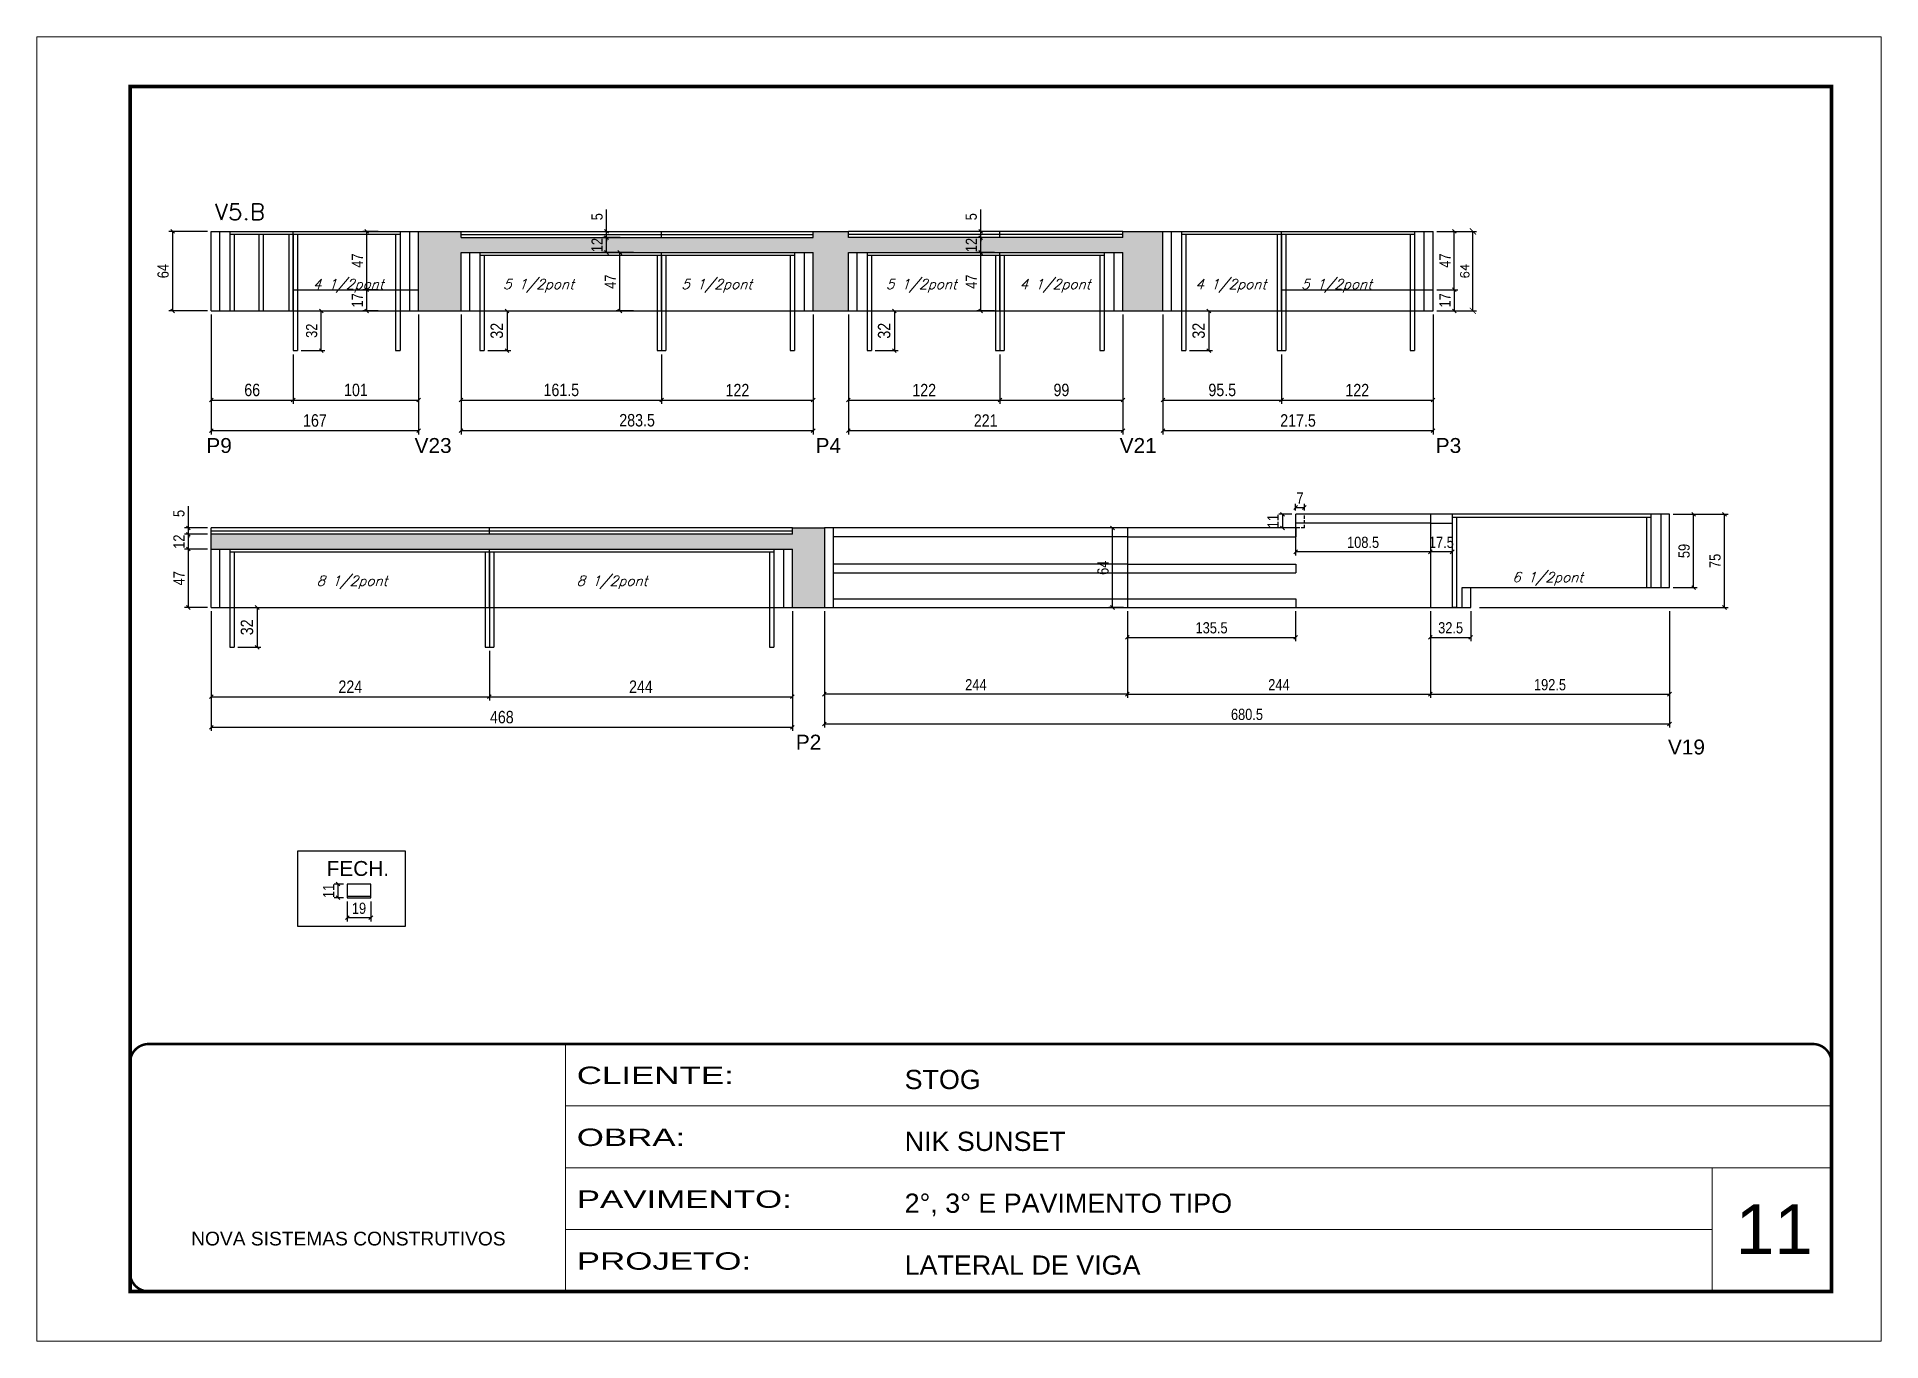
# Model space of a CAD drawing. Extents: x -10448 to -1189, y -11772 to 17235.
# Drawn here: x -7265 to -5780, y 13497 to 14547 of the extents above; entities that cross this region are included whole.
import ezdxf

# ---------------------------------------------------------------- set-up
doc = ezdxf.new("R2010")
doc.units = 0
for name, pattern in [('CONTINUO', [0]), ('DASHED', [0.75, 0.5, -0.25]), ('HIDDEN', [0.375, 0.25, -0.125])]:
    doc.linetypes.add(name, pattern=pattern)
for name, color, linetype in [('5', 5, 'Continuous'), ('COTA', 241, 'Continuous'), ('Painéis', 200, 'Continuous'), ('SARR_2.2x7', 40, 'Continuous'), ('SARR_3.5x7', 81, 'Continuous'), ('SARR_EDITAR', 141, 'Continuous'), ('texto', 7, 'Continuous')]:
    doc.layers.add(name, color=color, linetype=linetype)
for name, color, linetype, lineweight in [('CARIMBO', 255, 'Continuous', 9), ('CHAPA REAPROV', 6, 'Continuous', 13), ('Folhas', 255, 'Continuous', 9), ('SARRAFO DE PRESSAO', 251, 'DASHED', 9), ('Texto Seção', 7, 'Continuous', 15)]:
    doc.layers.add(name, color=color, linetype=linetype, lineweight=lineweight)
doc.styles.add('ARIAL', font='arial.ttf')
doc.styles.add('COTA TECNICA', font='techl___.ttf', dxfattribs={"height": 10})
doc.styles.add('COTA TECNICA-50', font='techl___.ttf', dxfattribs={"height": 9})
doc.styles.add('REGUA-120', font='ROMANS.shx', dxfattribs={"height": 15})
doc.styles.add('Romans', font='romans.shx')
doc.styles.get("Standard").update_dxf_attribs({"font": 'arial.ttf'})
doc.styles.add('Tecnologia', font='')
doc.styles.get('Tecnologia').set_extended_font_data('Forgotten Futurist')
doc.dimstyles.new('COTA PAINEL-50', dxfattribs={"dimtxt": 9, "dimasz": 3, "dimexe": 3, "dimexo": 3, "dimgap": 3, "dimtad": 1, "dimdec": 1, "dimzin": 12, "dimdsep": 46, "dimtxsty": 'COTA TECNICA-50', "dimblk1": 'OBLIQUE', "dimblk2": 'OBLIQUE', "dimsah": 1, "dimcen": 0.9, "dimclrd": 4, "dimclre": 4, "dimclrt": 240, "dimadec": 1, "dimazin": 3, "dimtfac": 1, "dimtdec": 1, "dimtmove": 0, "dimatfit": 3, "dimfxl": 1, "dimtolj": 1, "dimtzin": 12, "dimarcsym": 0})
doc.dimstyles.new('Cota Paínel', dxfattribs={"dimtxt": 7, "dimasz": 5, "dimexe": 3, "dimexo": 3, "dimgap": 3, "dimtad": 1, "dimdec": 1, "dimzin": 12, "dimdsep": 46, "dimtxsty": 'Romans', "dimblk": 'ARCHTICK', "dimcen": 0, "dimclrd": 4, "dimclre": 4, "dimclrt": 1, "dimadec": 1, "dimazin": 3, "dimtfac": 1, "dimtdec": 1, "dimtmove": 0, "dimatfit": 3, "dimldrblk": 'OBLIQUE', "dimfxl": 1, "dimtolj": 1, "dimtzin": 12, "dimarcsym": 0})
doc.dimstyles.new('PAINEL', dxfattribs={"dimtxt": 10, "dimasz": 3, "dimexe": 3, "dimexo": 3, "dimgap": 3, "dimtad": 1, "dimdec": 1, "dimzin": 12, "dimdsep": 46, "dimtxsty": 'COTA TECNICA', "dimblk1": 'OBLIQUE', "dimblk2": 'OBLIQUE', "dimsah": 1, "dimcen": 0.9, "dimclrd": 4, "dimclre": 4, "dimclrt": 240, "dimadec": 1, "dimazin": 3, "dimtfac": 1, "dimtdec": 1, "dimtmove": 0, "dimatfit": 3, "dimfxl": 1, "dimtolj": 1, "dimtzin": 12, "dimarcsym": 0})
pattern_1 = [(50, (-139469.2827, -18395.9775), (5.46554007, -0.47817257), [0.5715, -6.2865]), (355, (-139469.2827, -18395.9775), (-1.05730264, 5.73170536), [0.4572, -5.02921753]), (100.4514447, (-139468.827, -18396.0174), (4.40823741, 5.25353256), [0.48570026, -5.34270734]), (46.1842, (-139469.283, -18394.4535), (8.13237123, -1.26126984), [0.85725, -9.42975]), (96.6355576, (-139468.605, -18394.559), (7.122124, 7.42278374), [0.7285507, -8.01406824]), (351.184151, (-139469.283, -18394.4535), (7.122124, 7.42278374), [0.685799, -7.54379196]), (21, (-139468.5207, -18394.8345), (4.54843174, -3.06795595), [0.5715, -6.2865]), (326, (-139468.5207, -18394.8345), (1.85406085, 5.52563898), [0.4572, -5.0292]), (71.451445, (-139468.1417, -18395.09), (6.40249258, 2.45768307), [0.48570026, -5.34269813]), (37.5, (-139469.2827, -18395.9775), (0.092658098, 2.536651166), [0, -4.96824, 0, -5.1054, 0, -5.04825]), (7.5, (-139469.2827, -18395.9775), (2.004589875, 3.005417245), [0, -2.91084, 0, -4.85394, 0, -1.92405]), (327.5, (-139470.982, -18395.9775), (4.067717855, -0.17186232), [0, -1.905, 0, -5.9436, 0, -7.8867]), (317.5, (-139471.744, -18395.9775), (4.44387544, 0.76279473), [0, -2.4765, 0, -3.94716, 0, -5.6007])]

msp = doc.modelspace()

# ---------------------------------------------------------------- texts
at = {"layer": '5', "linetype": 'Continuous'}
for s, p in [('P9', (-7128.32, 14212.12)), ('V23', (-6960.65, 14212.12)), ('P4', (-6637.74, 14212.12)), ('V21', (-6392.9, 14212.12)), ('P3', (-6138.4, 14212.12)), ('P2', (-6653.68, 13973.3)), ('V19', (-5951.43, 13969.38))]:
    msp.add_text(s, height=12, rotation=0.00004, dxfattribs=at).set_placement(p)
at = {"layer": '5', "color": 7, "linetype": 'Continuous'}
msp.add_text('FECH.', height=12, rotation=359.99996, dxfattribs=at).set_placement((-7031.49, 13871.59))
at = {"layer": 'CARIMBO', "style": 'ARIAL'}
msp.add_text('11', height=40, dxfattribs=at).set_placement((-5896.92, 13567.22))
at = {"layer": 'texto', "color": 2, "char_height": 8, "attachment_point": 5, "style": 'Romans'}
for s, insert in [('{\\Q19;\\C256;4 1/2pont}', (-7014.06, 14346.74)), ('{\\Q19;\\C256;5 1/2pont}', (-6860.88, 14346.74)), ('{\\Q19;\\C256;5 1/2pont}', (-6717.39, 14346.74)), ('{\\Q19;\\C256;5 1/2pont}', (-6552.62, 14346.74)), ('{\\Q19;\\C256;4 1/2pont}', (-6444.95, 14346.74)), ('{\\Q19;\\C256;4 1/2pont}', (-6303.44, 14346.74)), ('{\\Q19;\\C256;5 1/2pont}', (-6218.26, 14346.74)), ('{\\Q19;\\C256;8 1/2pont}', (-7011.07, 14107.92)), ('{\\Q19;\\C256;8 1/2pont}', (-6801.72, 14107.92)), ('{\\Q19;\\C256;6 1/2pont}', (-6048.3, 14110.8))]:
    msp.add_mtext(s, dxfattribs=dict(at, insert=insert))
at = {"layer": 'Texto Seção', "style": 'REGUA-120', "width": 1.05}
msp.add_text('V5.B', height=13, dxfattribs=at).set_placement((-7121.39, 14399.71))

# ---------------------------------------------------------------- blocks, each defined once
blk = doc.blocks.new('_Oblique')
at = {"color": 0, "linetype": 'ByBlock', "lineweight": -2}
blk.add_line((-0.5, -0.5), (0.5, 0.5), dxfattribs=at)
blk = doc.blocks.new('*D1221')
at = {"layer": 'COTA', "color": 4, "linetype": 'ByBlock', "lineweight": -2, "transparency": 16777216}
for p, q in [((-7142.8, 14151.7), (-7142.8, 14169.2)), ((-7127.4, 14151.7), (-7145.8, 14151.7)), ((-7127.4, 14146.7), (-7145.8, 14146.7)), ((-7142.8, 14146.7), (-7142.8, 14151.7)), ((-7142.8, 14146.7), (-7142.8, 14143.7))]:
    blk.add_line(p, q, dxfattribs=at)
at = {"layer": 'Defpoints', "color": 0, "linetype": 'ByBlock', "transparency": 16777216}
for p in [(-7142.8, 14151.7), (-7124.4, 14151.7), (-7124.4, 14146.7)]:
    blk.add_point(p, dxfattribs=at)
at = {"layer": 'COTA', "color": 4, "linetype": 'ByBlock', "lineweight": -2, "transparency": 16777216, "xscale": 3, "yscale": 3, "zscale": 3}
for p, rotation in [((-7142.8, 14151.7), 270), ((-7142.8, 14146.7), 90)]:
    blk.add_blockref('_Oblique', p, dxfattribs=dict(at, rotation=rotation))
at = {"layer": 'COTA', "color": 240, "linetype": 'ByBlock', "transparency": 16777216, "insert": (-7150.4, 14163.4), "char_height": 9, "attachment_point": 5, "rotation": 90, "style": 'COTA TECNICA-50'}
blk.add_mtext('\\A1;5', dxfattribs=at)
blk = doc.blocks.new('9999999999')
at = {"color": 30, "linetype": 'CONTINUO'}
for p, q in [((98564.6, 34230.2), (98564.6, 34429.4)), ((98564.6, 34379.6), (99584, 34379.6)), ((98564.6, 34329.8), (99488, 34329.8)), ((99584, 34329.8), (99488, 34329.8)), ((99488, 34329.8), (99488, 34230.2)), ((98564.6, 34280), (99488, 34280))]:
    blk.add_line(p, q, dxfattribs=at)
at = {"color": 30, "linetype": 'CONTINUO', "const_width": 2}
blk.add_lwpolyline([(99584, 34230.2), (99584, 34414.4, 0.414214), (99569, 34429.4), (98229, 34429.4, 0.414214), (98214, 34414.4), (98214, 34245.2, 0.414214), (98229, 34230.2), (99584, 34230.2)], format="xyb", dxfattribs=at)
at = {"layer": 'Folhas'}
blk.add_lwpolyline([(98139, 34190.2), (99624, 34190.2), (99624, 35240.2), (98139, 35240.2)], close=True, dxfattribs=at)
at = {"layer": 'Folhas', "color": 30, "const_width": 3}
blk.add_lwpolyline([(98214, 34230.2), (99584, 34230.2), (99584, 35200.2), (98214, 35200.2)], close=True, dxfattribs=at)
at = {"color": 7, "linetype": 'Continuous', "ltscale": 5, "style": 'ARIAL'}
for s, height, p in [('STOG', 15.48, (98837.7, 34393.1)), ('NIK SUNSET', 15.48, (98837.7, 34343.3)), ('2°, 3° E PAVIMENTO TIPO', 15.483, (98837.7, 34293.5)), ('NOVA SISTEMAS CONSTRUTIVOS', 11.059, (98263.2, 34267.2)), ('LATERAL DE VIGA', 15.483, (98837.7, 34243.7))]:
    blk.add_text(s, height=height, dxfattribs=at).set_placement(p)
at = {"layer": 'Folhas', "color": 7, "style": 'Tecnologia', "width": 1.5}
for s, p in [('CLIENTE:', (98573.7, 34397.2)), ('OBRA:', (98573.7, 34347.3)), ('PAVIMENTO:', (98573.7, 34297.5)), ('PROJETO:', (98573.7, 34247.7))]:
    blk.add_text(s, height=14, dxfattribs=at).set_placement(p)
blk = doc.blocks.new('*D136')
at = {"layer": 'COTA', "color": 4, "linetype": 'ByBlock', "lineweight": -2, "transparency": 16777216}
for p, q in [((-7124.4, 14323.5), (-7124.4, 14251.7)), ((-7058.4, 14291.5), (-7058.4, 14251.7)), ((-7124.4, 14254.7), (-7058.4, 14254.7))]:
    blk.add_line(p, q, dxfattribs=at)
at = {"layer": 'Defpoints', "color": 0, "linetype": 'ByBlock', "transparency": 16777216}
for p in [(-7124.4, 14326.5), (-7058.4, 14294.5), (-7058.4, 14254.7)]:
    blk.add_point(p, dxfattribs=at)
at = {"layer": 'COTA', "color": 4, "linetype": 'ByBlock', "lineweight": -2, "transparency": 16777216, "xscale": 3, "yscale": 3, "zscale": 3, "rotation": 180}
blk.add_blockref('_Oblique', (-7124.4, 14254.7), dxfattribs=at)
at = {"layer": 'COTA', "color": 4, "linetype": 'ByBlock', "lineweight": -2, "transparency": 16777216, "xscale": 3, "yscale": 3, "zscale": 3}
blk.add_blockref('_Oblique', (-7058.4, 14254.7), dxfattribs=at)
at = {"layer": 'COTA', "color": 240, "linetype": 'ByBlock', "transparency": 16777216, "insert": (-7091.4, 14262.8), "char_height": 10, "attachment_point": 5, "style": 'COTA TECNICA'}
blk.add_mtext('\\A1;66', dxfattribs=at)
blk = doc.blocks.new('*D137')
at = {"layer": 'COTA', "color": 4, "linetype": 'ByBlock', "lineweight": -2, "transparency": 16777216}
for p, q in [((-6957.4, 14323.5), (-6957.4, 14251.7)), ((-7058.4, 14291.5), (-7058.4, 14251.7)), ((-7058.4, 14254.7), (-6957.4, 14254.7))]:
    blk.add_line(p, q, dxfattribs=at)
at = {"layer": 'Defpoints', "color": 0, "linetype": 'ByBlock', "transparency": 16777216}
for p in [(-6957.4, 14326.5), (-7058.4, 14294.5), (-6957.4, 14254.7)]:
    blk.add_point(p, dxfattribs=at)
at = {"layer": 'COTA', "color": 4, "linetype": 'ByBlock', "lineweight": -2, "transparency": 16777216, "xscale": 3, "yscale": 3, "zscale": 3, "rotation": 180}
blk.add_blockref('_Oblique', (-7058.4, 14254.7), dxfattribs=at)
at = {"layer": 'COTA', "color": 4, "linetype": 'ByBlock', "lineweight": -2, "transparency": 16777216, "xscale": 3, "yscale": 3, "zscale": 3}
blk.add_blockref('_Oblique', (-6957.4, 14254.7), dxfattribs=at)
at = {"layer": 'COTA', "color": 240, "linetype": 'ByBlock', "transparency": 16777216, "insert": (-7007.9, 14262.8), "char_height": 10, "attachment_point": 5, "style": 'COTA TECNICA'}
blk.add_mtext('\\A1;101', dxfattribs=at)
blk = doc.blocks.new('*D1275')
at = {"layer": 'COTA', "color": 4, "linetype": 'ByBlock', "lineweight": -2, "transparency": 16777216}
for p, q in [((-7124.4, 14323.5), (-7124.4, 14227.1)), ((-6957.4, 14323.5), (-6957.4, 14227.1)), ((-7124.4, 14230.1), (-6957.4, 14230.1))]:
    blk.add_line(p, q, dxfattribs=at)
at = {"layer": 'Defpoints', "color": 0, "linetype": 'ByBlock', "transparency": 16777216}
for p in [(-7124.4, 14326.5), (-6957.4, 14326.5), (-6957.4, 14230.1)]:
    blk.add_point(p, dxfattribs=at)
at = {"layer": 'COTA', "color": 4, "linetype": 'ByBlock', "lineweight": -2, "transparency": 16777216, "xscale": 3, "yscale": 3, "zscale": 3, "rotation": 180}
blk.add_blockref('_Oblique', (-7124.4, 14230.1), dxfattribs=at)
at = {"layer": 'COTA', "color": 4, "linetype": 'ByBlock', "lineweight": -2, "transparency": 16777216, "xscale": 3, "yscale": 3, "zscale": 3}
blk.add_blockref('_Oblique', (-6957.4, 14230.1), dxfattribs=at)
at = {"layer": 'COTA', "color": 240, "linetype": 'ByBlock', "transparency": 16777216, "insert": (-7040.9, 14238.2), "char_height": 10, "attachment_point": 5, "style": 'COTA TECNICA'}
blk.add_mtext('\\A1;167', dxfattribs=at)
blk = doc.blocks.new('*D138')
at = {"layer": 'COTA', "color": 4, "linetype": 'ByBlock', "lineweight": -2, "transparency": 16777216}
for p, q in [((-6923.2, 14323.5), (-6923.2, 14251.7)), ((-6761.7, 14291.5), (-6761.7, 14251.7)), ((-6923.2, 14254.7), (-6761.7, 14254.7))]:
    blk.add_line(p, q, dxfattribs=at)
at = {"layer": 'Defpoints', "color": 0, "linetype": 'ByBlock', "transparency": 16777216}
for p in [(-6923.2, 14326.5), (-6761.7, 14294.5), (-6761.7, 14254.7)]:
    blk.add_point(p, dxfattribs=at)
at = {"layer": 'COTA', "color": 4, "linetype": 'ByBlock', "lineweight": -2, "transparency": 16777216, "xscale": 3, "yscale": 3, "zscale": 3, "rotation": 180}
blk.add_blockref('_Oblique', (-6923.2, 14254.7), dxfattribs=at)
at = {"layer": 'COTA', "color": 4, "linetype": 'ByBlock', "lineweight": -2, "transparency": 16777216, "xscale": 3, "yscale": 3, "zscale": 3}
blk.add_blockref('_Oblique', (-6761.7, 14254.7), dxfattribs=at)
at = {"layer": 'COTA', "color": 240, "linetype": 'ByBlock', "transparency": 16777216, "insert": (-6842.5, 14262.8), "char_height": 10, "attachment_point": 5, "style": 'COTA TECNICA'}
blk.add_mtext('\\A1;161.5', dxfattribs=at)
blk = doc.blocks.new('*D139')
at = {"layer": 'COTA', "color": 4, "linetype": 'ByBlock', "lineweight": -2, "transparency": 16777216}
for p, q in [((-6639.7, 14323.5), (-6639.7, 14251.7)), ((-6761.7, 14291.5), (-6761.7, 14251.7)), ((-6761.7, 14254.7), (-6639.7, 14254.7))]:
    blk.add_line(p, q, dxfattribs=at)
at = {"layer": 'Defpoints', "color": 0, "linetype": 'ByBlock', "transparency": 16777216}
for p in [(-6639.7, 14326.5), (-6761.7, 14294.5), (-6639.7, 14254.7)]:
    blk.add_point(p, dxfattribs=at)
at = {"layer": 'COTA', "color": 4, "linetype": 'ByBlock', "lineweight": -2, "transparency": 16777216, "xscale": 3, "yscale": 3, "zscale": 3, "rotation": 180}
blk.add_blockref('_Oblique', (-6761.7, 14254.7), dxfattribs=at)
at = {"layer": 'COTA', "color": 4, "linetype": 'ByBlock', "lineweight": -2, "transparency": 16777216, "xscale": 3, "yscale": 3, "zscale": 3}
blk.add_blockref('_Oblique', (-6639.7, 14254.7), dxfattribs=at)
at = {"layer": 'COTA', "color": 240, "linetype": 'ByBlock', "transparency": 16777216, "insert": (-6700.7, 14262.7), "char_height": 10, "attachment_point": 5, "style": 'COTA TECNICA'}
blk.add_mtext('\\A1;122', dxfattribs=at)
blk = doc.blocks.new('*D1276')
at = {"layer": 'COTA', "color": 4, "linetype": 'ByBlock', "lineweight": -2, "transparency": 16777216}
for p, q in [((-6923.2, 14323.5), (-6923.2, 14227.1)), ((-6639.7, 14323.5), (-6639.7, 14227.1)), ((-6923.2, 14230.1), (-6639.7, 14230.1))]:
    blk.add_line(p, q, dxfattribs=at)
at = {"layer": 'Defpoints', "color": 0, "linetype": 'ByBlock', "transparency": 16777216}
for p in [(-6923.2, 14326.5), (-6639.7, 14326.5), (-6639.7, 14230.1)]:
    blk.add_point(p, dxfattribs=at)
at = {"layer": 'COTA', "color": 4, "linetype": 'ByBlock', "lineweight": -2, "transparency": 16777216, "xscale": 3, "yscale": 3, "zscale": 3, "rotation": 180}
blk.add_blockref('_Oblique', (-6923.2, 14230.1), dxfattribs=at)
at = {"layer": 'COTA', "color": 4, "linetype": 'ByBlock', "lineweight": -2, "transparency": 16777216, "xscale": 3, "yscale": 3, "zscale": 3}
blk.add_blockref('_Oblique', (-6639.7, 14230.1), dxfattribs=at)
at = {"layer": 'COTA', "color": 240, "linetype": 'ByBlock', "transparency": 16777216, "insert": (-6781.5, 14238.4), "char_height": 10, "attachment_point": 5, "style": 'COTA TECNICA'}
blk.add_mtext('\\A1;283.5', dxfattribs=at)
blk = doc.blocks.new('*D1277')
at = {"layer": 'COTA', "color": 4, "linetype": 'ByBlock', "lineweight": -2, "transparency": 16777216}
for p, q in [((-6901.7, 14326.5), (-6883.2, 14326.5)), ((-6886.2, 14326.5), (-6886.2, 14294.5)), ((-6901.7, 14294.5), (-6883.2, 14294.5))]:
    blk.add_line(p, q, dxfattribs=at)
at = {"layer": 'Defpoints', "color": 0, "linetype": 'ByBlock', "transparency": 16777216}
for p in [(-6904.7, 14326.5), (-6904.7, 14294.5), (-6886.2, 14294.5)]:
    blk.add_point(p, dxfattribs=at)
at = {"layer": 'COTA', "color": 4, "linetype": 'ByBlock', "lineweight": -2, "transparency": 16777216, "xscale": 3, "yscale": 3, "zscale": 3}
for p, rotation in [((-6886.2, 14326.5), 90), ((-6886.2, 14294.5), 270)]:
    blk.add_blockref('_Oblique', p, dxfattribs=dict(at, rotation=rotation))
at = {"layer": 'COTA', "color": 240, "linetype": 'ByBlock', "transparency": 16777216, "insert": (-6894.4, 14310.5), "char_height": 10, "attachment_point": 5, "rotation": 90, "style": 'COTA TECNICA'}
blk.add_mtext('\\A1;32', dxfattribs=at)
blk = doc.blocks.new('*D140')
at = {"layer": 'COTA', "color": 4, "linetype": 'ByBlock', "lineweight": -2, "transparency": 16777216}
for p, q in [((-6611.3, 14323.5), (-6611.3, 14251.7)), ((-6489.3, 14291.5), (-6489.3, 14251.7)), ((-6611.3, 14254.7), (-6489.3, 14254.7))]:
    blk.add_line(p, q, dxfattribs=at)
at = {"layer": 'Defpoints', "color": 0, "linetype": 'ByBlock', "transparency": 16777216}
for p in [(-6611.3, 14326.5), (-6489.3, 14294.5), (-6489.3, 14254.7)]:
    blk.add_point(p, dxfattribs=at)
at = {"layer": 'COTA', "color": 4, "linetype": 'ByBlock', "lineweight": -2, "transparency": 16777216, "xscale": 3, "yscale": 3, "zscale": 3, "rotation": 180}
blk.add_blockref('_Oblique', (-6611.3, 14254.7), dxfattribs=at)
at = {"layer": 'COTA', "color": 4, "linetype": 'ByBlock', "lineweight": -2, "transparency": 16777216, "xscale": 3, "yscale": 3, "zscale": 3}
blk.add_blockref('_Oblique', (-6489.3, 14254.7), dxfattribs=at)
at = {"layer": 'COTA', "color": 240, "linetype": 'ByBlock', "transparency": 16777216, "insert": (-6550.3, 14262.7), "char_height": 10, "attachment_point": 5, "style": 'COTA TECNICA'}
blk.add_mtext('\\A1;122', dxfattribs=at)
blk = doc.blocks.new('*D141')
at = {"layer": 'COTA', "color": 4, "linetype": 'ByBlock', "lineweight": -2, "transparency": 16777216}
for p, q in [((-6390.3, 14323.5), (-6390.3, 14251.7)), ((-6489.3, 14291.5), (-6489.3, 14251.7)), ((-6489.3, 14254.7), (-6390.3, 14254.7))]:
    blk.add_line(p, q, dxfattribs=at)
at = {"layer": 'Defpoints', "color": 0, "linetype": 'ByBlock', "transparency": 16777216}
for p in [(-6390.3, 14326.5), (-6489.3, 14294.5), (-6390.3, 14254.7)]:
    blk.add_point(p, dxfattribs=at)
at = {"layer": 'COTA', "color": 4, "linetype": 'ByBlock', "lineweight": -2, "transparency": 16777216, "xscale": 3, "yscale": 3, "zscale": 3, "rotation": 180}
blk.add_blockref('_Oblique', (-6489.3, 14254.7), dxfattribs=at)
at = {"layer": 'COTA', "color": 4, "linetype": 'ByBlock', "lineweight": -2, "transparency": 16777216, "xscale": 3, "yscale": 3, "zscale": 3}
blk.add_blockref('_Oblique', (-6390.3, 14254.7), dxfattribs=at)
at = {"layer": 'COTA', "color": 240, "linetype": 'ByBlock', "transparency": 16777216, "insert": (-6439.8, 14262.8), "char_height": 10, "attachment_point": 5, "style": 'COTA TECNICA'}
blk.add_mtext('\\A1;99', dxfattribs=at)
blk = doc.blocks.new('*D1278')
at = {"layer": 'COTA', "color": 4, "linetype": 'ByBlock', "lineweight": -2, "transparency": 16777216}
for p, q in [((-6611.3, 14323.5), (-6611.3, 14227.1)), ((-6390.3, 14323.5), (-6390.3, 14227.1)), ((-6611.3, 14230.1), (-6390.3, 14230.1))]:
    blk.add_line(p, q, dxfattribs=at)
at = {"layer": 'Defpoints', "color": 0, "linetype": 'ByBlock', "transparency": 16777216}
for p in [(-6611.3, 14326.5), (-6390.3, 14326.5), (-6390.3, 14230.1)]:
    blk.add_point(p, dxfattribs=at)
at = {"layer": 'COTA', "color": 4, "linetype": 'ByBlock', "lineweight": -2, "transparency": 16777216, "xscale": 3, "yscale": 3, "zscale": 3, "rotation": 180}
blk.add_blockref('_Oblique', (-6611.3, 14230.1), dxfattribs=at)
at = {"layer": 'COTA', "color": 4, "linetype": 'ByBlock', "lineweight": -2, "transparency": 16777216, "xscale": 3, "yscale": 3, "zscale": 3}
blk.add_blockref('_Oblique', (-6390.3, 14230.1), dxfattribs=at)
at = {"layer": 'COTA', "color": 240, "linetype": 'ByBlock', "transparency": 16777216, "insert": (-6500.8, 14238.2), "char_height": 10, "attachment_point": 5, "style": 'COTA TECNICA'}
blk.add_mtext('\\A1;221', dxfattribs=at)
blk = doc.blocks.new('*D1279')
at = {"layer": 'COTA', "color": 4, "linetype": 'ByBlock', "lineweight": -2, "transparency": 16777216}
for p, q in [((-6589.8, 14326.5), (-6571.3, 14326.5)), ((-6574.3, 14326.5), (-6574.3, 14294.5)), ((-6589.8, 14294.5), (-6571.3, 14294.5))]:
    blk.add_line(p, q, dxfattribs=at)
at = {"layer": 'Defpoints', "color": 0, "linetype": 'ByBlock', "transparency": 16777216}
for p in [(-6592.8, 14326.5), (-6592.8, 14294.5), (-6574.3, 14294.5)]:
    blk.add_point(p, dxfattribs=at)
at = {"layer": 'COTA', "color": 4, "linetype": 'ByBlock', "lineweight": -2, "transparency": 16777216, "xscale": 3, "yscale": 3, "zscale": 3}
for p, rotation in [((-6574.3, 14326.5), 90), ((-6574.3, 14294.5), 270)]:
    blk.add_blockref('_Oblique', p, dxfattribs=dict(at, rotation=rotation))
at = {"layer": 'COTA', "color": 240, "linetype": 'ByBlock', "transparency": 16777216, "insert": (-6582.5, 14310.5), "char_height": 10, "attachment_point": 5, "rotation": 90, "style": 'COTA TECNICA'}
blk.add_mtext('\\A1;32', dxfattribs=at)
blk = doc.blocks.new('*D142')
at = {"layer": 'COTA', "color": 4, "linetype": 'ByBlock', "lineweight": -2, "transparency": 16777216}
for p, q in [((-6358.1, 14323.5), (-6358.1, 14251.7)), ((-6262.6, 14291.5), (-6262.6, 14251.7)), ((-6358.1, 14254.7), (-6262.6, 14254.7))]:
    blk.add_line(p, q, dxfattribs=at)
at = {"layer": 'Defpoints', "color": 0, "linetype": 'ByBlock', "transparency": 16777216}
for p in [(-6358.1, 14326.5), (-6262.6, 14294.5), (-6262.6, 14254.7)]:
    blk.add_point(p, dxfattribs=at)
at = {"layer": 'COTA', "color": 4, "linetype": 'ByBlock', "lineweight": -2, "transparency": 16777216, "xscale": 3, "yscale": 3, "zscale": 3, "rotation": 180}
blk.add_blockref('_Oblique', (-6358.1, 14254.7), dxfattribs=at)
at = {"layer": 'COTA', "color": 4, "linetype": 'ByBlock', "lineweight": -2, "transparency": 16777216, "xscale": 3, "yscale": 3, "zscale": 3}
blk.add_blockref('_Oblique', (-6262.6, 14254.7), dxfattribs=at)
at = {"layer": 'COTA', "color": 240, "linetype": 'ByBlock', "transparency": 16777216, "insert": (-6310.3, 14262.8), "char_height": 10, "attachment_point": 5, "style": 'COTA TECNICA'}
blk.add_mtext('\\A1;95.5', dxfattribs=at)
blk = doc.blocks.new('*D143')
at = {"layer": 'COTA', "color": 4, "linetype": 'ByBlock', "lineweight": -2, "transparency": 16777216}
for p, q in [((-6140.6, 14323.5), (-6140.6, 14251.7)), ((-6262.6, 14291.5), (-6262.6, 14251.7)), ((-6262.6, 14254.7), (-6140.6, 14254.7))]:
    blk.add_line(p, q, dxfattribs=at)
at = {"layer": 'Defpoints', "color": 0, "linetype": 'ByBlock', "transparency": 16777216}
for p in [(-6140.6, 14326.5), (-6262.6, 14294.5), (-6140.6, 14254.7)]:
    blk.add_point(p, dxfattribs=at)
at = {"layer": 'COTA', "color": 4, "linetype": 'ByBlock', "lineweight": -2, "transparency": 16777216, "xscale": 3, "yscale": 3, "zscale": 3, "rotation": 180}
blk.add_blockref('_Oblique', (-6262.6, 14254.7), dxfattribs=at)
at = {"layer": 'COTA', "color": 4, "linetype": 'ByBlock', "lineweight": -2, "transparency": 16777216, "xscale": 3, "yscale": 3, "zscale": 3}
blk.add_blockref('_Oblique', (-6140.6, 14254.7), dxfattribs=at)
at = {"layer": 'COTA', "color": 240, "linetype": 'ByBlock', "transparency": 16777216, "insert": (-6201.6, 14262.7), "char_height": 10, "attachment_point": 5, "style": 'COTA TECNICA'}
blk.add_mtext('\\A1;122', dxfattribs=at)
blk = doc.blocks.new('*D1280')
at = {"layer": 'COTA', "color": 4, "linetype": 'ByBlock', "lineweight": -2, "transparency": 16777216}
for p, q in [((-6358.1, 14323.5), (-6358.1, 14227.1)), ((-6140.6, 14323.5), (-6140.6, 14227.1)), ((-6358.1, 14230.1), (-6140.6, 14230.1))]:
    blk.add_line(p, q, dxfattribs=at)
at = {"layer": 'Defpoints', "color": 0, "linetype": 'ByBlock', "transparency": 16777216}
for p in [(-6358.1, 14326.5), (-6140.6, 14326.5), (-6140.6, 14230.1)]:
    blk.add_point(p, dxfattribs=at)
at = {"layer": 'COTA', "color": 4, "linetype": 'ByBlock', "lineweight": -2, "transparency": 16777216, "xscale": 3, "yscale": 3, "zscale": 3, "rotation": 180}
blk.add_blockref('_Oblique', (-6358.1, 14230.1), dxfattribs=at)
at = {"layer": 'COTA', "color": 4, "linetype": 'ByBlock', "lineweight": -2, "transparency": 16777216, "xscale": 3, "yscale": 3, "zscale": 3}
blk.add_blockref('_Oblique', (-6140.6, 14230.1), dxfattribs=at)
at = {"layer": 'COTA', "color": 240, "linetype": 'ByBlock', "transparency": 16777216, "insert": (-6249.3, 14238.2), "char_height": 10, "attachment_point": 5, "style": 'COTA TECNICA'}
blk.add_mtext('\\A1;217.5', dxfattribs=at)
blk = doc.blocks.new('*D1281')
at = {"layer": 'COTA', "color": 4, "linetype": 'ByBlock', "lineweight": -2, "transparency": 16777216}
for p, q in [((-6336.6, 14326.5), (-6318.1, 14326.5)), ((-6321.1, 14326.5), (-6321.1, 14294.5)), ((-6336.6, 14294.5), (-6318.1, 14294.5))]:
    blk.add_line(p, q, dxfattribs=at)
at = {"layer": 'Defpoints', "color": 0, "linetype": 'ByBlock', "transparency": 16777216}
for p in [(-6339.6, 14326.5), (-6339.6, 14294.5), (-6321.1, 14294.5)]:
    blk.add_point(p, dxfattribs=at)
at = {"layer": 'COTA', "color": 4, "linetype": 'ByBlock', "lineweight": -2, "transparency": 16777216, "xscale": 3, "yscale": 3, "zscale": 3}
for p, rotation in [((-6321.1, 14326.5), 90), ((-6321.1, 14294.5), 270)]:
    blk.add_blockref('_Oblique', p, dxfattribs=dict(at, rotation=rotation))
at = {"layer": 'COTA', "color": 240, "linetype": 'ByBlock', "transparency": 16777216, "insert": (-6329.3, 14310.5), "char_height": 10, "attachment_point": 5, "rotation": 90, "style": 'COTA TECNICA'}
blk.add_mtext('\\A1;32', dxfattribs=at)
blk = doc.blocks.new('_ArchTick')
at = {"color": 0, "linetype": 'ByBlock', "const_width": 0.15}
blk.add_lwpolyline([(-0.5, -0.5), (0.5, 0.5)], dxfattribs=at)
blk = doc.blocks.new('*D144')
at = {"layer": 'CHAPA REAPROV', "color": 4, "lineweight": -2, "transparency": 16777216}
for p, q in [((-6137.6, 14390.5), (-6105.5, 14390.5)), ((-6108.5, 14326.5), (-6108.5, 14390.5)), ((-6137.6, 14326.5), (-6105.5, 14326.5))]:
    blk.add_line(p, q, dxfattribs=at)
at = {"layer": 'Defpoints', "color": 0, "transparency": 16777216}
for p in [(-6140.6, 14390.5), (-6108.5, 14390.5), (-6140.6, 14326.5)]:
    blk.add_point(p, dxfattribs=at)
at = {"layer": 'CHAPA REAPROV', "color": 4, "lineweight": -2, "transparency": 16777216, "xscale": 5, "yscale": 5, "zscale": 5}
for p, rotation in [((-6108.5, 14390.5), 90), ((-6108.5, 14326.5), 270)]:
    blk.add_blockref('_ArchTick', p, dxfattribs=dict(at, rotation=rotation))
at = {"layer": 'CHAPA REAPROV', "color": 1, "transparency": 16777216, "insert": (-6115, 14358.5), "char_height": 7, "attachment_point": 5, "rotation": 90, "style": 'Romans'}
blk.add_mtext('\\A1;64', dxfattribs=at)
blk = doc.blocks.new('*D145')
at = {"layer": 'COTA', "color": 4, "linetype": 'ByBlock', "lineweight": -2, "transparency": 16777216}
for p, q in [((-7124.4, 14084.7), (-7124.4, 14012.9)), ((-6900.4, 14052.7), (-6900.4, 14012.9)), ((-7124.4, 14015.9), (-6900.4, 14015.9))]:
    blk.add_line(p, q, dxfattribs=at)
at = {"layer": 'Defpoints', "color": 0, "linetype": 'ByBlock', "transparency": 16777216}
for p in [(-7124.4, 14087.7), (-6900.4, 14055.7), (-6900.4, 14015.9)]:
    blk.add_point(p, dxfattribs=at)
at = {"layer": 'COTA', "color": 4, "linetype": 'ByBlock', "lineweight": -2, "transparency": 16777216, "xscale": 3, "yscale": 3, "zscale": 3, "rotation": 180}
blk.add_blockref('_Oblique', (-7124.4, 14015.9), dxfattribs=at)
at = {"layer": 'COTA', "color": 4, "linetype": 'ByBlock', "lineweight": -2, "transparency": 16777216, "xscale": 3, "yscale": 3, "zscale": 3}
blk.add_blockref('_Oblique', (-6900.4, 14015.9), dxfattribs=at)
at = {"layer": 'COTA', "color": 240, "linetype": 'ByBlock', "transparency": 16777216, "insert": (-7012.4, 14023.9), "char_height": 10, "attachment_point": 5, "style": 'COTA TECNICA'}
blk.add_mtext('\\A1;224', dxfattribs=at)
blk = doc.blocks.new('*D146')
at = {"layer": 'COTA', "color": 4, "linetype": 'ByBlock', "lineweight": -2, "transparency": 16777216}
for p, q in [((-6656.4, 14084.7), (-6656.4, 14012.9)), ((-6900.4, 14052.7), (-6900.4, 14012.9)), ((-6900.4, 14015.9), (-6656.4, 14015.9))]:
    blk.add_line(p, q, dxfattribs=at)
at = {"layer": 'Defpoints', "color": 0, "linetype": 'ByBlock', "transparency": 16777216}
for p in [(-6656.4, 14087.7), (-6900.4, 14055.7), (-6656.4, 14015.9)]:
    blk.add_point(p, dxfattribs=at)
at = {"layer": 'COTA', "color": 4, "linetype": 'ByBlock', "lineweight": -2, "transparency": 16777216, "xscale": 3, "yscale": 3, "zscale": 3, "rotation": 180}
blk.add_blockref('_Oblique', (-6900.4, 14015.9), dxfattribs=at)
at = {"layer": 'COTA', "color": 4, "linetype": 'ByBlock', "lineweight": -2, "transparency": 16777216, "xscale": 3, "yscale": 3, "zscale": 3}
blk.add_blockref('_Oblique', (-6656.4, 14015.9), dxfattribs=at)
at = {"layer": 'COTA', "color": 240, "linetype": 'ByBlock', "transparency": 16777216, "insert": (-6778.4, 14023.9), "char_height": 10, "attachment_point": 5, "style": 'COTA TECNICA'}
blk.add_mtext('\\A1;244', dxfattribs=at)
blk = doc.blocks.new('*D1282')
at = {"layer": 'COTA', "color": 4, "linetype": 'ByBlock', "lineweight": -2, "transparency": 16777216}
for p, q in [((-7124.4, 14084.7), (-7124.4, 13988.3)), ((-6656.4, 14084.7), (-6656.4, 13988.3)), ((-7124.4, 13991.3), (-6656.4, 13991.3))]:
    blk.add_line(p, q, dxfattribs=at)
at = {"layer": 'Defpoints', "color": 0, "linetype": 'ByBlock', "transparency": 16777216}
for p in [(-7124.4, 14087.7), (-6656.4, 14087.7), (-6656.4, 13991.3)]:
    blk.add_point(p, dxfattribs=at)
at = {"layer": 'COTA', "color": 4, "linetype": 'ByBlock', "lineweight": -2, "transparency": 16777216, "xscale": 3, "yscale": 3, "zscale": 3, "rotation": 180}
blk.add_blockref('_Oblique', (-7124.4, 13991.3), dxfattribs=at)
at = {"layer": 'COTA', "color": 4, "linetype": 'ByBlock', "lineweight": -2, "transparency": 16777216, "xscale": 3, "yscale": 3, "zscale": 3}
blk.add_blockref('_Oblique', (-6656.4, 13991.3), dxfattribs=at)
at = {"layer": 'COTA', "color": 240, "linetype": 'ByBlock', "transparency": 16777216, "insert": (-6890.4, 13999.4), "char_height": 10, "attachment_point": 5, "style": 'COTA TECNICA'}
blk.add_mtext('\\A1;468', dxfattribs=at)
blk = doc.blocks.new('*D1283')
at = {"layer": 'COTA', "color": 4, "linetype": 'ByBlock', "lineweight": -2, "transparency": 16777216}
for p, q in [((-7102.9, 14087.7), (-7084.4, 14087.7)), ((-7087.4, 14087.7), (-7087.4, 14055.7)), ((-7102.9, 14055.7), (-7084.4, 14055.7))]:
    blk.add_line(p, q, dxfattribs=at)
at = {"layer": 'Defpoints', "color": 0, "linetype": 'ByBlock', "transparency": 16777216}
for p in [(-7105.9, 14087.7), (-7105.9, 14055.7), (-7087.4, 14055.7)]:
    blk.add_point(p, dxfattribs=at)
at = {"layer": 'COTA', "color": 4, "linetype": 'ByBlock', "lineweight": -2, "transparency": 16777216, "xscale": 3, "yscale": 3, "zscale": 3}
for p, rotation in [((-7087.4, 14087.7), 90), ((-7087.4, 14055.7), 270)]:
    blk.add_blockref('_Oblique', p, dxfattribs=dict(at, rotation=rotation))
at = {"layer": 'COTA', "color": 240, "linetype": 'ByBlock', "transparency": 16777216, "insert": (-7095.6, 14071.7), "char_height": 10, "attachment_point": 5, "rotation": 90, "style": 'COTA TECNICA'}
blk.add_mtext('\\A1;32', dxfattribs=at)
blk = doc.blocks.new('*D147')
at = {"layer": 'COTA', "color": 4, "linetype": 'ByBlock', "lineweight": -2, "transparency": 16777216}
for p, q in [((-6386.7, 14084.7), (-6386.7, 14014.9)), ((-6142.7, 14084.7), (-6142.7, 14014.9)), ((-6386.7, 14017.9), (-6142.7, 14017.9))]:
    blk.add_line(p, q, dxfattribs=at)
at = {"layer": 'Defpoints', "color": 0, "linetype": 'ByBlock', "transparency": 16777216}
for p in [(-6386.7, 14087.7), (-6142.7, 14087.7), (-6142.7, 14017.9)]:
    blk.add_point(p, dxfattribs=at)
at = {"layer": 'COTA', "color": 4, "linetype": 'ByBlock', "lineweight": -2, "transparency": 16777216, "xscale": 3, "yscale": 3, "zscale": 3, "rotation": 180}
blk.add_blockref('_Oblique', (-6386.7, 14017.9), dxfattribs=at)
at = {"layer": 'COTA', "color": 4, "linetype": 'ByBlock', "lineweight": -2, "transparency": 16777216, "xscale": 3, "yscale": 3, "zscale": 3}
blk.add_blockref('_Oblique', (-6142.7, 14017.9), dxfattribs=at)
at = {"layer": 'COTA', "color": 240, "linetype": 'ByBlock', "transparency": 16777216, "insert": (-6264.7, 14025.5), "char_height": 9, "attachment_point": 5, "style": 'COTA TECNICA-50'}
blk.add_mtext('\\A1;244', dxfattribs=at)
blk = doc.blocks.new('*D148')
at = {"layer": 'COTA', "color": 4, "linetype": 'ByBlock', "lineweight": -2, "transparency": 16777216}
for p, q in [((-6630.7, 14084.7), (-6630.7, 14014.9)), ((-6386.7, 14084.7), (-6386.7, 14014.9)), ((-6386.7, 14017.9), (-6630.7, 14017.9))]:
    blk.add_line(p, q, dxfattribs=at)
at = {"layer": 'Defpoints', "color": 0, "linetype": 'ByBlock', "transparency": 16777216}
for p in [(-6630.7, 14087.7), (-6386.7, 14087.7), (-6630.7, 14017.9)]:
    blk.add_point(p, dxfattribs=at)
at = {"layer": 'COTA', "color": 4, "linetype": 'ByBlock', "lineweight": -2, "transparency": 16777216, "xscale": 3, "yscale": 3, "zscale": 3, "rotation": 180}
blk.add_blockref('_Oblique', (-6630.7, 14017.9), dxfattribs=at)
at = {"layer": 'COTA', "color": 4, "linetype": 'ByBlock', "lineweight": -2, "transparency": 16777216, "xscale": 3, "yscale": 3, "zscale": 3}
blk.add_blockref('_Oblique', (-6386.7, 14017.9), dxfattribs=at)
at = {"layer": 'COTA', "color": 240, "linetype": 'ByBlock', "transparency": 16777216, "insert": (-6508.7, 14025.5), "char_height": 9, "attachment_point": 5, "style": 'COTA TECNICA-50'}
blk.add_mtext('\\A1;244', dxfattribs=at)
blk = doc.blocks.new('*D149')
at = {"layer": 'COTA', "color": 4, "linetype": 'ByBlock', "lineweight": -2, "transparency": 16777216}
for p, q in [((-6630.7, 14084.7), (-6630.7, 13991)), ((-5950.2, 14084.7), (-5950.2, 13991)), ((-6630.7, 13994), (-5950.2, 13994))]:
    blk.add_line(p, q, dxfattribs=at)
at = {"layer": 'Defpoints', "color": 0, "linetype": 'ByBlock', "transparency": 16777216}
for p in [(-6630.7, 14087.7), (-5950.2, 14087.7), (-5950.2, 13994)]:
    blk.add_point(p, dxfattribs=at)
at = {"layer": 'COTA', "color": 4, "linetype": 'ByBlock', "lineweight": -2, "transparency": 16777216, "xscale": 3, "yscale": 3, "zscale": 3, "rotation": 180}
blk.add_blockref('_Oblique', (-6630.7, 13994), dxfattribs=at)
at = {"layer": 'COTA', "color": 4, "linetype": 'ByBlock', "lineweight": -2, "transparency": 16777216, "xscale": 3, "yscale": 3, "zscale": 3}
blk.add_blockref('_Oblique', (-5950.2, 13994), dxfattribs=at)
at = {"layer": 'COTA', "color": 240, "linetype": 'ByBlock', "transparency": 16777216, "insert": (-6290.4, 14001.6), "char_height": 9, "attachment_point": 5, "style": 'COTA TECNICA-50'}
blk.add_mtext('\\A1;680.5', dxfattribs=at)
blk = doc.blocks.new('*D1284')
at = {"layer": 'COTA', "color": 4, "linetype": 'ByBlock', "lineweight": -2, "transparency": 16777216}
for p, q in [((-6251.2, 14165.7), (-6251.2, 14171.2)), ((-6251.2, 14168.2), (-6244.2, 14168.2)), ((-6244.2, 14165.7), (-6244.2, 14171.2))]:
    blk.add_line(p, q, dxfattribs=at)
at = {"layer": 'Defpoints', "color": 0, "linetype": 'ByBlock', "transparency": 16777216}
for p in [(-6244.2, 14168.2), (-6251.2, 14162.7), (-6244.2, 14162.7)]:
    blk.add_point(p, dxfattribs=at)
at = {"layer": 'COTA', "color": 4, "linetype": 'ByBlock', "lineweight": -2, "transparency": 16777216, "xscale": 3, "yscale": 3, "zscale": 3, "rotation": 180}
blk.add_blockref('_Oblique', (-6251.2, 14168.2), dxfattribs=at)
at = {"layer": 'COTA', "color": 4, "linetype": 'ByBlock', "lineweight": -2, "transparency": 16777216, "xscale": 3, "yscale": 3, "zscale": 3}
blk.add_blockref('_Oblique', (-6244.2, 14168.2), dxfattribs=at)
at = {"layer": 'COTA', "color": 240, "linetype": 'ByBlock', "transparency": 16777216, "insert": (-6247.7, 14175.8), "char_height": 9, "attachment_point": 5, "style": 'COTA TECNICA-50'}
blk.add_mtext('\\A1;7', dxfattribs=at)
blk = doc.blocks.new('*D1285')
at = {"layer": 'COTA', "color": 4, "linetype": 'ByBlock', "lineweight": -2, "transparency": 16777216}
for p, q in [((-6142.7, 14152.7), (-6142.7, 14129.5)), ((-6125.2, 14152.7), (-6125.2, 14129.5)), ((-6125.2, 14132.5), (-6142.7, 14132.5))]:
    blk.add_line(p, q, dxfattribs=at)
at = {"layer": 'Defpoints', "color": 0, "linetype": 'ByBlock', "transparency": 16777216}
for p in [(-6142.7, 14155.7), (-6125.2, 14155.7), (-6142.7, 14132.5)]:
    blk.add_point(p, dxfattribs=at)
at = {"layer": 'COTA', "color": 4, "linetype": 'ByBlock', "lineweight": -2, "transparency": 16777216, "xscale": 3, "yscale": 3, "zscale": 3, "rotation": 180}
blk.add_blockref('_Oblique', (-6142.7, 14132.5), dxfattribs=at)
at = {"layer": 'COTA', "color": 4, "linetype": 'ByBlock', "lineweight": -2, "transparency": 16777216, "xscale": 3, "yscale": 3, "zscale": 3}
blk.add_blockref('_Oblique', (-6125.2, 14132.5), dxfattribs=at)
at = {"layer": 'COTA', "color": 240, "linetype": 'ByBlock', "transparency": 16777216, "insert": (-6133.9, 14140.1), "char_height": 9, "attachment_point": 5, "style": 'COTA TECNICA-50'}
blk.add_mtext('\\A1;17.5', dxfattribs=at)
blk = doc.blocks.new('*D1286')
at = {"layer": 'COTA', "color": 4, "linetype": 'ByBlock', "lineweight": -2, "transparency": 16777216}
for p, q in [((-5947.2, 14162.7), (-5902.9, 14162.7)), ((-5905.9, 14087.7), (-5905.9, 14162.7)), ((-6103.2, 14087.7), (-5902.9, 14087.7))]:
    blk.add_line(p, q, dxfattribs=at)
at = {"layer": 'Defpoints', "color": 0, "linetype": 'ByBlock', "transparency": 16777216}
for p in [(-5950.2, 14162.7), (-5905.9, 14162.7), (-6106.2, 14087.7)]:
    blk.add_point(p, dxfattribs=at)
at = {"layer": 'COTA', "color": 4, "linetype": 'ByBlock', "lineweight": -2, "transparency": 16777216, "xscale": 3, "yscale": 3, "zscale": 3}
for p, rotation in [((-5905.9, 14162.7), 90), ((-5905.9, 14087.7), 270)]:
    blk.add_blockref('_Oblique', p, dxfattribs=dict(at, rotation=rotation))
at = {"layer": 'COTA', "color": 240, "linetype": 'ByBlock', "transparency": 16777216, "insert": (-5913.5, 14125.2), "char_height": 9, "attachment_point": 5, "rotation": 90, "style": 'COTA TECNICA-50'}
blk.add_mtext('\\A1;75', dxfattribs=at)
blk = doc.blocks.new('*D1287')
at = {"layer": 'COTA', "color": 4, "linetype": 'ByBlock', "lineweight": -2, "transparency": 16777216}
for p, q in [((-6784.5, 14373.5), (-6798.4, 14373.5)), ((-6795.4, 14326.5), (-6795.4, 14373.5)), ((-6784.5, 14326.5), (-6798.4, 14326.5))]:
    blk.add_line(p, q, dxfattribs=at)
at = {"layer": 'Defpoints', "color": 0, "linetype": 'ByBlock', "transparency": 16777216}
for p in [(-6795.4, 14373.5), (-6781.5, 14373.5), (-6781.5, 14326.5)]:
    blk.add_point(p, dxfattribs=at)
at = {"layer": 'COTA', "color": 4, "linetype": 'ByBlock', "lineweight": -2, "transparency": 16777216, "xscale": 3, "yscale": 3, "zscale": 3}
for p, rotation in [((-6795.4, 14373.5), 90), ((-6795.4, 14326.5), 270)]:
    blk.add_blockref('_Oblique', p, dxfattribs=dict(at, rotation=rotation))
at = {"layer": 'COTA', "color": 240, "linetype": 'ByBlock', "transparency": 16777216, "insert": (-6803, 14350), "char_height": 9, "attachment_point": 5, "rotation": 90, "style": 'COTA TECNICA-50'}
blk.add_mtext('\\A1;47', dxfattribs=at)
blk = doc.blocks.new('*D1288')
at = {"layer": 'COTA', "color": 4, "linetype": 'ByBlock', "lineweight": -2, "transparency": 16777216}
for p, q in [((-6795.2, 14385.5), (-6809.1, 14385.5)), ((-6806.1, 14373.5), (-6806.1, 14385.5)), ((-6795.2, 14373.5), (-6809.1, 14373.5))]:
    blk.add_line(p, q, dxfattribs=at)
at = {"layer": 'Defpoints', "color": 0, "linetype": 'ByBlock', "transparency": 16777216}
for p in [(-6806.1, 14385.5), (-6792.2, 14385.5), (-6792.2, 14373.5)]:
    blk.add_point(p, dxfattribs=at)
at = {"layer": 'COTA', "color": 4, "linetype": 'ByBlock', "lineweight": -2, "transparency": 16777216, "xscale": 3, "yscale": 3, "zscale": 3}
for p, rotation in [((-6806.1, 14385.5), 90), ((-6806.1, 14373.5), 270)]:
    blk.add_blockref('_Oblique', p, dxfattribs=dict(at, rotation=rotation))
at = {"layer": 'COTA', "color": 240, "linetype": 'ByBlock', "transparency": 16777216, "insert": (-6813.7, 14379.5), "char_height": 9, "attachment_point": 5, "rotation": 90, "style": 'COTA TECNICA-50'}
blk.add_mtext('\\A1;12', dxfattribs=at)
blk = doc.blocks.new('*D1289')
at = {"layer": 'COTA', "color": 4, "linetype": 'ByBlock', "lineweight": -2, "transparency": 16777216}
for p, q in [((-6806.1, 14390.5), (-6806.1, 14408)), ((-6806.1, 14385.5), (-6806.1, 14390.5)), ((-6803.1, 14390.5), (-6803.1, 14390.5)), ((-6806.1, 14385.5), (-6806.1, 14382.5)), ((-6803.1, 14385.5), (-6803.1, 14385.5))]:
    blk.add_line(p, q, dxfattribs=at)
at = {"layer": 'Defpoints', "color": 0, "linetype": 'ByBlock', "transparency": 16777216}
for p in [(-6806.1, 14390.5), (-6806.1, 14390.5), (-6806.1, 14385.5)]:
    blk.add_point(p, dxfattribs=at)
at = {"layer": 'COTA', "color": 4, "linetype": 'ByBlock', "lineweight": -2, "transparency": 16777216, "xscale": 3, "yscale": 3, "zscale": 3}
for p, rotation in [((-6806.1, 14390.5), 270), ((-6806.1, 14385.5), 90)]:
    blk.add_blockref('_Oblique', p, dxfattribs=dict(at, rotation=rotation))
at = {"layer": 'COTA', "color": 240, "linetype": 'ByBlock', "transparency": 16777216, "insert": (-6813.7, 14402.3), "char_height": 9, "attachment_point": 5, "rotation": 90, "style": 'COTA TECNICA-50'}
blk.add_mtext('\\A1;5', dxfattribs=at)
blk = doc.blocks.new('*D150')
at = {"layer": 'COTA', "color": 4, "linetype": 'ByBlock', "lineweight": -2, "transparency": 16777216}
for p, q in [((-6493.8, 14373.5), (-6507.8, 14373.5)), ((-6504.8, 14326.5), (-6504.8, 14373.5)), ((-6493.8, 14326.5), (-6507.8, 14326.5))]:
    blk.add_line(p, q, dxfattribs=at)
at = {"layer": 'Defpoints', "color": 0, "linetype": 'ByBlock', "transparency": 16777216}
for p in [(-6504.8, 14373.5), (-6490.8, 14373.5), (-6490.8, 14326.5)]:
    blk.add_point(p, dxfattribs=at)
at = {"layer": 'COTA', "color": 4, "linetype": 'ByBlock', "lineweight": -2, "transparency": 16777216, "xscale": 3, "yscale": 3, "zscale": 3}
for p, rotation in [((-6504.8, 14373.5), 90), ((-6504.8, 14326.5), 270)]:
    blk.add_blockref('_Oblique', p, dxfattribs=dict(at, rotation=rotation))
at = {"layer": 'COTA', "color": 240, "linetype": 'ByBlock', "transparency": 16777216, "insert": (-6512.3, 14350), "char_height": 9, "attachment_point": 5, "rotation": 90, "style": 'COTA TECNICA-50'}
blk.add_mtext('\\A1;47', dxfattribs=at)
blk = doc.blocks.new('*D151')
at = {"layer": 'COTA', "color": 4, "linetype": 'ByBlock', "lineweight": -2, "transparency": 16777216}
for p, q in [((-6493.8, 14385.5), (-6507.8, 14385.5)), ((-6504.8, 14373.5), (-6504.8, 14385.5)), ((-6493.8, 14373.5), (-6507.8, 14373.5))]:
    blk.add_line(p, q, dxfattribs=at)
at = {"layer": 'Defpoints', "color": 0, "linetype": 'ByBlock', "transparency": 16777216}
for p in [(-6504.8, 14385.5), (-6490.8, 14385.5), (-6490.8, 14373.5)]:
    blk.add_point(p, dxfattribs=at)
at = {"layer": 'COTA', "color": 4, "linetype": 'ByBlock', "lineweight": -2, "transparency": 16777216, "xscale": 3, "yscale": 3, "zscale": 3}
for p, rotation in [((-6504.8, 14385.5), 90), ((-6504.8, 14373.5), 270)]:
    blk.add_blockref('_Oblique', p, dxfattribs=dict(at, rotation=rotation))
at = {"layer": 'COTA', "color": 240, "linetype": 'ByBlock', "transparency": 16777216, "insert": (-6512.3, 14379.5), "char_height": 9, "attachment_point": 5, "rotation": 90, "style": 'COTA TECNICA-50'}
blk.add_mtext('\\A1;12', dxfattribs=at)
blk = doc.blocks.new('*D152')
at = {"layer": 'COTA', "color": 4, "linetype": 'ByBlock', "lineweight": -2, "transparency": 16777216}
for p, q in [((-6504.8, 14390.5), (-6504.8, 14408)), ((-6504.8, 14385.5), (-6504.8, 14390.5)), ((-6501.8, 14390.5), (-6501.8, 14390.5)), ((-6504.8, 14385.5), (-6504.8, 14382.5)), ((-6501.8, 14385.5), (-6501.8, 14385.5))]:
    blk.add_line(p, q, dxfattribs=at)
at = {"layer": 'Defpoints', "color": 0, "linetype": 'ByBlock', "transparency": 16777216}
for p in [(-6504.8, 14390.5), (-6504.8, 14390.5), (-6504.8, 14385.5)]:
    blk.add_point(p, dxfattribs=at)
at = {"layer": 'COTA', "color": 4, "linetype": 'ByBlock', "lineweight": -2, "transparency": 16777216, "xscale": 3, "yscale": 3, "zscale": 3}
for p, rotation in [((-6504.8, 14390.5), 270), ((-6504.8, 14385.5), 90)]:
    blk.add_blockref('_Oblique', p, dxfattribs=dict(at, rotation=rotation))
at = {"layer": 'COTA', "color": 240, "linetype": 'ByBlock', "transparency": 16777216, "insert": (-6512.4, 14402.3), "char_height": 9, "attachment_point": 5, "rotation": 90, "style": 'COTA TECNICA-50'}
blk.add_mtext('\\A1;5', dxfattribs=at)
blk = doc.blocks.new('*D153')
at = {"layer": 'COTA', "color": 4, "linetype": 'ByBlock', "lineweight": -2, "transparency": 16777216}
for p, q in [((-7127.4, 14134.7), (-7145.8, 14134.7)), ((-7142.8, 14087.7), (-7142.8, 14134.7)), ((-7127.4, 14087.7), (-7145.8, 14087.7))]:
    blk.add_line(p, q, dxfattribs=at)
at = {"layer": 'Defpoints', "color": 0, "linetype": 'ByBlock', "transparency": 16777216}
for p in [(-7142.8, 14134.7), (-7124.4, 14134.7), (-7124.4, 14087.7)]:
    blk.add_point(p, dxfattribs=at)
at = {"layer": 'COTA', "color": 4, "linetype": 'ByBlock', "lineweight": -2, "transparency": 16777216, "xscale": 3, "yscale": 3, "zscale": 3}
for p, rotation in [((-7142.8, 14134.7), 90), ((-7142.8, 14087.7), 270)]:
    blk.add_blockref('_Oblique', p, dxfattribs=dict(at, rotation=rotation))
at = {"layer": 'COTA', "color": 240, "linetype": 'ByBlock', "transparency": 16777216, "insert": (-7150.4, 14111.2), "char_height": 9, "attachment_point": 5, "rotation": 90, "style": 'COTA TECNICA-50'}
blk.add_mtext('\\A1;47', dxfattribs=at)
blk = doc.blocks.new('*D154')
at = {"layer": 'COTA', "color": 4, "linetype": 'ByBlock', "lineweight": -2, "transparency": 16777216}
for p, q in [((-7127.4, 14146.7), (-7145.8, 14146.7)), ((-7142.8, 14134.7), (-7142.8, 14146.7)), ((-7127.4, 14134.7), (-7145.8, 14134.7))]:
    blk.add_line(p, q, dxfattribs=at)
at = {"layer": 'Defpoints', "color": 0, "linetype": 'ByBlock', "transparency": 16777216}
for p in [(-7142.8, 14146.7), (-7124.4, 14146.7), (-7124.4, 14134.7)]:
    blk.add_point(p, dxfattribs=at)
at = {"layer": 'COTA', "color": 4, "linetype": 'ByBlock', "lineweight": -2, "transparency": 16777216, "xscale": 3, "yscale": 3, "zscale": 3}
for p, rotation in [((-7142.8, 14146.7), 90), ((-7142.8, 14134.7), 270)]:
    blk.add_blockref('_Oblique', p, dxfattribs=dict(at, rotation=rotation))
at = {"layer": 'COTA', "color": 240, "linetype": 'ByBlock', "transparency": 16777216, "insert": (-7150.4, 14140.7), "char_height": 9, "attachment_point": 5, "rotation": 90, "style": 'COTA TECNICA-50'}
blk.add_mtext('\\A1;12', dxfattribs=at)
blk = doc.blocks.new('*D1290')
at = {"layer": 'COTA', "color": 4, "linetype": 'ByBlock', "lineweight": -2, "transparency": 16777216}
for p, q in [((-6389.7, 14151.7), (-6401.7, 14151.7)), ((-6398.7, 14087.7), (-6398.7, 14151.7)), ((-6389.7, 14087.7), (-6401.7, 14087.7))]:
    blk.add_line(p, q, dxfattribs=at)
at = {"layer": 'Defpoints', "color": 0, "linetype": 'ByBlock', "transparency": 16777216}
for p in [(-6398.7, 14151.7), (-6386.7, 14151.7), (-6386.7, 14087.7)]:
    blk.add_point(p, dxfattribs=at)
at = {"layer": 'COTA', "color": 4, "linetype": 'ByBlock', "lineweight": -2, "transparency": 16777216, "xscale": 3, "yscale": 3, "zscale": 3}
for p, rotation in [((-6398.7, 14151.7), 90), ((-6398.7, 14087.7), 270)]:
    blk.add_blockref('_Oblique', p, dxfattribs=dict(at, rotation=rotation))
at = {"layer": 'COTA', "color": 240, "linetype": 'ByBlock', "transparency": 16777216, "insert": (-6406.3, 14119.7), "char_height": 9, "attachment_point": 5, "rotation": 90, "style": 'COTA TECNICA-50'}
blk.add_mtext('\\A1;64', dxfattribs=at)
blk = doc.blocks.new('*D155')
at = {"layer": 'COTA', "color": 4, "linetype": 'ByBlock', "lineweight": -2, "transparency": 16777216}
for p, q in [((-6386.7, 14084.7), (-6386.7, 14060.6)), ((-6251.2, 14084.7), (-6251.2, 14060.6)), ((-6386.7, 14063.6), (-6251.2, 14063.6))]:
    blk.add_line(p, q, dxfattribs=at)
at = {"layer": 'Defpoints', "color": 0, "linetype": 'ByBlock', "transparency": 16777216}
for p in [(-6386.7, 14087.7), (-6251.2, 14087.7), (-6251.2, 14063.6)]:
    blk.add_point(p, dxfattribs=at)
at = {"layer": 'COTA', "color": 4, "linetype": 'ByBlock', "lineweight": -2, "transparency": 16777216, "xscale": 3, "yscale": 3, "zscale": 3, "rotation": 180}
blk.add_blockref('_Oblique', (-6386.7, 14063.6), dxfattribs=at)
at = {"layer": 'COTA', "color": 4, "linetype": 'ByBlock', "lineweight": -2, "transparency": 16777216, "xscale": 3, "yscale": 3, "zscale": 3}
blk.add_blockref('_Oblique', (-6251.2, 14063.6), dxfattribs=at)
at = {"layer": 'COTA', "color": 240, "linetype": 'ByBlock', "transparency": 16777216, "insert": (-6318.9, 14071.3), "char_height": 9, "attachment_point": 5, "style": 'COTA TECNICA-50'}
blk.add_mtext('\\A1;135.5', dxfattribs=at)
blk = doc.blocks.new('*D156')
at = {"layer": 'COTA', "color": 4, "linetype": 'ByBlock', "lineweight": -2, "transparency": 16777216}
for p, q in [((-6142.7, 14084.7), (-6142.7, 14014.9)), ((-5950.2, 14084.7), (-5950.2, 14014.9)), ((-6142.7, 14017.9), (-5950.2, 14017.9))]:
    blk.add_line(p, q, dxfattribs=at)
at = {"layer": 'Defpoints', "color": 0, "linetype": 'ByBlock', "transparency": 16777216}
for p in [(-6142.7, 14087.7), (-5950.2, 14087.7), (-5950.2, 14017.9)]:
    blk.add_point(p, dxfattribs=at)
at = {"layer": 'COTA', "color": 4, "linetype": 'ByBlock', "lineweight": -2, "transparency": 16777216, "xscale": 3, "yscale": 3, "zscale": 3, "rotation": 180}
blk.add_blockref('_Oblique', (-6142.7, 14017.9), dxfattribs=at)
at = {"layer": 'COTA', "color": 4, "linetype": 'ByBlock', "lineweight": -2, "transparency": 16777216, "xscale": 3, "yscale": 3, "zscale": 3}
blk.add_blockref('_Oblique', (-5950.2, 14017.9), dxfattribs=at)
at = {"layer": 'COTA', "color": 240, "linetype": 'ByBlock', "transparency": 16777216, "insert": (-6046.4, 14025.5), "char_height": 9, "attachment_point": 5, "style": 'COTA TECNICA-50'}
blk.add_mtext('\\A1;192.5', dxfattribs=at)
blk = doc.blocks.new('*D1291')
at = {"layer": 'COTA', "color": 4, "linetype": 'ByBlock', "lineweight": -2, "transparency": 16777216}
for p, q in [((-7127.4, 14390.5), (-7158.5, 14390.5)), ((-7155.5, 14390.5), (-7155.5, 14326.5)), ((-7127.4, 14326.5), (-7158.5, 14326.5))]:
    blk.add_line(p, q, dxfattribs=at)
at = {"layer": 'Defpoints', "color": 0, "linetype": 'ByBlock', "transparency": 16777216}
for p in [(-7124.4, 14390.5), (-7155.5, 14326.5), (-7124.4, 14326.5)]:
    blk.add_point(p, dxfattribs=at)
at = {"layer": 'COTA', "color": 4, "linetype": 'ByBlock', "lineweight": -2, "transparency": 16777216, "xscale": 3, "yscale": 3, "zscale": 3}
for p, rotation in [((-7155.5, 14390.5), 90), ((-7155.5, 14326.5), 270)]:
    blk.add_blockref('_Oblique', p, dxfattribs=dict(at, rotation=rotation))
at = {"layer": 'COTA', "color": 240, "linetype": 'ByBlock', "transparency": 16777216, "insert": (-7163.1, 14358.5), "char_height": 9, "attachment_point": 5, "rotation": 90, "style": 'COTA TECNICA-50'}
blk.add_mtext('\\A1;64', dxfattribs=at)
blk = doc.blocks.new('*D1294')
at = {"layer": 'COTA', "color": 4, "linetype": 'ByBlock', "lineweight": -2, "transparency": 16777216}
for p, q in [((-5947.2, 14162.7), (-5927.8, 14162.7)), ((-5930.8, 14103.7), (-5930.8, 14162.7)), ((-5947.2, 14103.7), (-5927.8, 14103.7))]:
    blk.add_line(p, q, dxfattribs=at)
at = {"layer": 'Defpoints', "color": 0, "linetype": 'ByBlock', "transparency": 16777216}
for p in [(-5950.2, 14162.7), (-5930.8, 14162.7), (-5950.2, 14103.7)]:
    blk.add_point(p, dxfattribs=at)
at = {"layer": 'COTA', "color": 4, "linetype": 'ByBlock', "lineweight": -2, "transparency": 16777216, "xscale": 3, "yscale": 3, "zscale": 3}
for p, rotation in [((-5930.8, 14162.7), 90), ((-5930.8, 14103.7), 270)]:
    blk.add_blockref('_Oblique', p, dxfattribs=dict(at, rotation=rotation))
at = {"layer": 'COTA', "color": 240, "linetype": 'ByBlock', "transparency": 16777216, "insert": (-5938.4, 14133.2), "char_height": 9, "attachment_point": 5, "rotation": 90, "style": 'COTA TECNICA-50'}
blk.add_mtext('\\A1;59', dxfattribs=at)
blk = doc.blocks.new('*D162')
at = {"layer": 'COTA', "color": 4, "linetype": 'ByBlock', "lineweight": -2, "transparency": 16777216}
for p, q in [((-6142.7, 14084.7), (-6142.7, 14060.6)), ((-6110.2, 14084.7), (-6110.2, 14060.6)), ((-6142.7, 14063.6), (-6110.2, 14063.6))]:
    blk.add_line(p, q, dxfattribs=at)
at = {"layer": 'Defpoints', "color": 0, "linetype": 'ByBlock', "transparency": 16777216}
for p in [(-6142.7, 14087.7), (-6110.2, 14087.7), (-6110.2, 14063.6)]:
    blk.add_point(p, dxfattribs=at)
at = {"layer": 'COTA', "color": 4, "linetype": 'ByBlock', "lineweight": -2, "transparency": 16777216, "xscale": 3, "yscale": 3, "zscale": 3, "rotation": 180}
blk.add_blockref('_Oblique', (-6142.7, 14063.6), dxfattribs=at)
at = {"layer": 'COTA', "color": 4, "linetype": 'ByBlock', "lineweight": -2, "transparency": 16777216, "xscale": 3, "yscale": 3, "zscale": 3}
blk.add_blockref('_Oblique', (-6110.2, 14063.6), dxfattribs=at)
at = {"layer": 'COTA', "color": 240, "linetype": 'ByBlock', "transparency": 16777216, "insert": (-6126.4, 14071.3), "char_height": 9, "attachment_point": 5, "style": 'COTA TECNICA-50'}
blk.add_mtext('\\A1;32.5', dxfattribs=at)
blk = doc.blocks.new('*D21')
at = {"layer": 'COTA', "color": 4, "linetype": 'ByBlock', "lineweight": -2, "transparency": 16777216}
for p, q in [((-7014.9, 13851), (-7014.9, 13834.9)), ((-6995.9, 13851), (-6995.9, 13834.9)), ((-6995.9, 13837.9), (-7014.9, 13837.9))]:
    blk.add_line(p, q, dxfattribs=at)
at = {"layer": 'Defpoints', "color": 0, "linetype": 'ByBlock', "transparency": 16777216}
for p in [(-7014.9, 13854), (-6995.9, 13854), (-7014.9, 13837.9)]:
    blk.add_point(p, dxfattribs=at)
at = {"layer": 'COTA', "color": 4, "linetype": 'ByBlock', "lineweight": -2, "transparency": 16777216, "xscale": 3, "yscale": 3, "zscale": 3, "rotation": 180}
blk.add_blockref('_Oblique', (-7014.9, 13837.9), dxfattribs=at)
at = {"layer": 'COTA', "color": 4, "linetype": 'ByBlock', "lineweight": -2, "transparency": 16777216, "xscale": 3, "yscale": 3, "zscale": 3}
blk.add_blockref('_Oblique', (-6995.9, 13837.9), dxfattribs=at)
at = {"layer": 'COTA', "color": 240, "linetype": 'ByBlock', "transparency": 16777216, "insert": (-7005.4, 13845.5), "char_height": 9, "attachment_point": 5, "style": 'COTA TECNICA-50'}
blk.add_mtext('\\A1;19', dxfattribs=at)
blk = doc.blocks.new('*D22')
at = {"layer": 'COTA', "color": 4, "linetype": 'ByBlock', "lineweight": -2, "transparency": 16777216}
for p, q in [((-7017.9, 13865), (-7025.3, 13865)), ((-7022.3, 13854), (-7022.3, 13865)), ((-7017.9, 13854), (-7025.3, 13854))]:
    blk.add_line(p, q, dxfattribs=at)
at = {"layer": 'Defpoints', "color": 0, "linetype": 'ByBlock', "transparency": 16777216}
for p in [(-7022.3, 13865), (-7014.9, 13865), (-7014.9, 13854)]:
    blk.add_point(p, dxfattribs=at)
at = {"layer": 'COTA', "color": 4, "linetype": 'ByBlock', "lineweight": -2, "transparency": 16777216, "xscale": 3, "yscale": 3, "zscale": 3}
for p, rotation in [((-7022.3, 13865), 90), ((-7022.3, 13854), 270)]:
    blk.add_blockref('_Oblique', p, dxfattribs=dict(at, rotation=rotation))
at = {"layer": 'COTA', "color": 240, "linetype": 'ByBlock', "transparency": 16777216, "insert": (-7029.9, 13859.5), "char_height": 9, "attachment_point": 5, "rotation": 90, "style": 'COTA TECNICA-50'}
blk.add_mtext('\\A1;11', dxfattribs=at)
blk = doc.blocks.new('*D1149')
at = {"layer": 'COTA', "color": 4, "linetype": 'ByBlock', "lineweight": -2, "transparency": 16777216}
for p, q in [((-6254.2, 14162.7), (-6264.8, 14162.7)), ((-6261.8, 14162.7), (-6261.8, 14151.7)), ((-6254.2, 14151.7), (-6264.8, 14151.7))]:
    blk.add_line(p, q, dxfattribs=at)
at = {"layer": 'Defpoints', "color": 0, "linetype": 'ByBlock', "transparency": 16777216}
for p in [(-6251.2, 14162.7), (-6261.8, 14151.7), (-6251.2, 14151.7)]:
    blk.add_point(p, dxfattribs=at)
at = {"layer": 'COTA', "color": 4, "linetype": 'ByBlock', "lineweight": -2, "transparency": 16777216, "xscale": 3, "yscale": 3, "zscale": 3}
for p, rotation in [((-6261.8, 14162.7), 90), ((-6261.8, 14151.7), 270)]:
    blk.add_blockref('_Oblique', p, dxfattribs=dict(at, rotation=rotation))
at = {"layer": 'COTA', "color": 240, "linetype": 'ByBlock', "transparency": 16777216, "insert": (-6269.4, 14157.2), "char_height": 9, "attachment_point": 5, "rotation": 90, "style": 'COTA TECNICA-50'}
blk.add_mtext('\\A1;11', dxfattribs=at)
blk = doc.blocks.new('*D1150')
at = {"layer": 'COTA', "color": 4, "linetype": 'ByBlock', "lineweight": -2, "transparency": 16777216}
for p, q in [((-6251.2, 14159.7), (-6251.2, 14129.5)), ((-6142.7, 14159.7), (-6142.7, 14129.5)), ((-6142.7, 14132.5), (-6251.2, 14132.5))]:
    blk.add_line(p, q, dxfattribs=at)
at = {"layer": 'Defpoints', "color": 0, "linetype": 'ByBlock', "transparency": 16777216}
for p in [(-6251.2, 14162.7), (-6142.7, 14162.7), (-6251.2, 14132.5)]:
    blk.add_point(p, dxfattribs=at)
at = {"layer": 'COTA', "color": 4, "linetype": 'ByBlock', "lineweight": -2, "transparency": 16777216, "xscale": 3, "yscale": 3, "zscale": 3, "rotation": 180}
blk.add_blockref('_Oblique', (-6251.2, 14132.5), dxfattribs=at)
at = {"layer": 'COTA', "color": 4, "linetype": 'ByBlock', "lineweight": -2, "transparency": 16777216, "xscale": 3, "yscale": 3, "zscale": 3}
blk.add_blockref('_Oblique', (-6142.7, 14132.5), dxfattribs=at)
at = {"layer": 'COTA', "color": 240, "linetype": 'ByBlock', "transparency": 16777216, "insert": (-6196.9, 14140.1), "char_height": 9, "attachment_point": 5, "style": 'COTA TECNICA-50'}
blk.add_mtext('\\A1;108.5', dxfattribs=at)
blk = doc.blocks.new('*D679')
at = {"layer": 'COTA', "color": 4, "linetype": 'ByBlock', "lineweight": -2, "transparency": 16777216}
for p, q in [((-6989.9, 14390.5), (-7002.3, 14390.5)), ((-6999.3, 14390.5), (-6999.3, 14343.5)), ((-6989.9, 14343.5), (-7002.3, 14343.5))]:
    blk.add_line(p, q, dxfattribs=at)
at = {"layer": 'Defpoints', "color": 0, "linetype": 'ByBlock', "transparency": 16777216}
for p in [(-6986.9, 14390.5), (-6999.3, 14343.5), (-6986.9, 14343.5)]:
    blk.add_point(p, dxfattribs=at)
at = {"layer": 'COTA', "color": 4, "linetype": 'ByBlock', "lineweight": -2, "transparency": 16777216, "xscale": 3, "yscale": 3, "zscale": 3}
for p, rotation in [((-6999.3, 14390.5), 90), ((-6999.3, 14343.5), 270)]:
    blk.add_blockref('_Oblique', p, dxfattribs=dict(at, rotation=rotation))
at = {"layer": 'COTA', "color": 240, "linetype": 'ByBlock', "transparency": 16777216, "insert": (-7006.8, 14367), "char_height": 9, "attachment_point": 5, "rotation": 90, "style": 'COTA TECNICA-50'}
blk.add_mtext('\\A1;47', dxfattribs=at)
blk = doc.blocks.new('*D680')
at = {"layer": 'COTA', "color": 4, "linetype": 'ByBlock', "lineweight": -2, "transparency": 16777216}
for p, q in [((-6989.9, 14343.5), (-7002.3, 14343.5)), ((-6999.3, 14343.5), (-6999.3, 14326.5)), ((-6989.9, 14326.5), (-7002.3, 14326.5))]:
    blk.add_line(p, q, dxfattribs=at)
at = {"layer": 'Defpoints', "color": 0, "linetype": 'ByBlock', "transparency": 16777216}
for p in [(-6986.9, 14343.5), (-6999.3, 14326.5), (-6986.9, 14326.5)]:
    blk.add_point(p, dxfattribs=at)
at = {"layer": 'COTA', "color": 4, "linetype": 'ByBlock', "lineweight": -2, "transparency": 16777216, "xscale": 3, "yscale": 3, "zscale": 3}
for p, rotation in [((-6999.3, 14343.5), 90), ((-6999.3, 14326.5), 270)]:
    blk.add_blockref('_Oblique', p, dxfattribs=dict(at, rotation=rotation))
at = {"layer": 'COTA', "color": 240, "linetype": 'ByBlock', "transparency": 16777216, "insert": (-7006.8, 14335), "char_height": 9, "attachment_point": 5, "rotation": 90, "style": 'COTA TECNICA-50'}
blk.add_mtext('\\A1;17', dxfattribs=at)
blk = doc.blocks.new('*D1751')
at = {"layer": 'COTA', "color": 4, "linetype": 'ByBlock', "lineweight": -2, "transparency": 16777216}
for p, q in [((-7037.9, 14326.5), (-7032.8, 14326.5)), ((-7035.8, 14294.5), (-7035.8, 14326.5)), ((-7051.9, 14294.5), (-7032.8, 14294.5))]:
    blk.add_line(p, q, dxfattribs=at)
at = {"layer": 'Defpoints', "color": 0, "linetype": 'ByBlock', "transparency": 16777216}
for p in [(-7040.9, 14326.5), (-7035.8, 14326.5), (-7054.9, 14294.5)]:
    blk.add_point(p, dxfattribs=at)
at = {"layer": 'COTA', "color": 4, "linetype": 'ByBlock', "lineweight": -2, "transparency": 16777216, "xscale": 3, "yscale": 3, "zscale": 3}
for p, rotation in [((-7035.8, 14326.5), 90), ((-7035.8, 14294.5), 270)]:
    blk.add_blockref('_Oblique', p, dxfattribs=dict(at, rotation=rotation))
at = {"layer": 'COTA', "color": 240, "linetype": 'ByBlock', "transparency": 16777216, "insert": (-7043.5, 14310.5), "char_height": 9, "attachment_point": 5, "rotation": 90, "style": 'COTA TECNICA-50'}
blk.add_mtext('\\A1;32', dxfattribs=at)
blk = doc.blocks.new('*D1752')
at = {"layer": 'COTA', "color": 4, "linetype": 'ByBlock', "lineweight": -2, "transparency": 16777216}
for p, q in [((-6137.6, 14390.5), (-6120.5, 14390.5)), ((-6123.5, 14343.5), (-6123.5, 14390.5)), ((-6137.6, 14343.5), (-6120.5, 14343.5))]:
    blk.add_line(p, q, dxfattribs=at)
at = {"layer": 'Defpoints', "color": 0, "linetype": 'ByBlock', "transparency": 16777216}
for p in [(-6140.6, 14390.5), (-6123.5, 14390.5), (-6140.6, 14343.5)]:
    blk.add_point(p, dxfattribs=at)
at = {"layer": 'COTA', "color": 4, "linetype": 'ByBlock', "lineweight": -2, "transparency": 16777216, "xscale": 3, "yscale": 3, "zscale": 3}
for p, rotation in [((-6123.5, 14390.5), 90), ((-6123.5, 14343.5), 270)]:
    blk.add_blockref('_Oblique', p, dxfattribs=dict(at, rotation=rotation))
at = {"layer": 'COTA', "color": 240, "linetype": 'ByBlock', "transparency": 16777216, "insert": (-6131, 14367), "char_height": 9, "attachment_point": 5, "rotation": 90, "style": 'COTA TECNICA-50'}
blk.add_mtext('\\A1;47', dxfattribs=at)
blk = doc.blocks.new('*D1753')
at = {"layer": 'COTA', "color": 4, "linetype": 'ByBlock', "lineweight": -2, "transparency": 16777216}
for p, q in [((-6137.6, 14343.5), (-6120.5, 14343.5)), ((-6123.5, 14343.5), (-6123.5, 14326.5)), ((-6137.6, 14326.5), (-6120.5, 14326.5))]:
    blk.add_line(p, q, dxfattribs=at)
at = {"layer": 'Defpoints', "color": 0, "linetype": 'ByBlock', "transparency": 16777216}
for p in [(-6140.6, 14343.5), (-6140.6, 14326.5), (-6123.5, 14326.5)]:
    blk.add_point(p, dxfattribs=at)
at = {"layer": 'COTA', "color": 4, "linetype": 'ByBlock', "lineweight": -2, "transparency": 16777216, "xscale": 3, "yscale": 3, "zscale": 3}
for p, rotation in [((-6123.5, 14343.5), 90), ((-6123.5, 14326.5), 270)]:
    blk.add_blockref('_Oblique', p, dxfattribs=dict(at, rotation=rotation))
at = {"layer": 'COTA', "color": 240, "linetype": 'ByBlock', "transparency": 16777216, "insert": (-6131, 14335), "char_height": 9, "attachment_point": 5, "rotation": 90, "style": 'COTA TECNICA-50'}
blk.add_mtext('\\A1;17', dxfattribs=at)

# ---------------------------------------------------------------- dimensions: what is measured, and where the dimension line sits
at = {"layer": 'CHAPA REAPROV'}
dim = msp.add_linear_dim(base=(-6108.46, 14390.52), p1=(-6140.6, 14326.52), p2=(-6140.6, 14390.52), angle=90, dimstyle='Cota Paínel', dxfattribs=at)
dim.commit()
dim.dimension.update_dxf_attribs({"geometry": '*D144', "text_midpoint": (-6114.96, 14358.52)})
at = {"layer": 'COTA', "linetype": 'ByBlock'}
for base, p1, p2, dimstyle, picture, middle in [((-6806.14, 14390.52), (-6806.14, 14385.52), (-6806.14, 14390.52), 'COTA PAINEL-50', '*D1289', (-6813.74, 14402.27)), ((-6504.77, 14390.52), (-6504.77, 14385.52), (-6504.77, 14390.52), 'COTA PAINEL-50', '*D152', (-6512.37, 14402.27)), ((-7155.55, 14326.52), (-7124.39, 14390.52), (-7124.39, 14326.52), 'COTA PAINEL-50', '*D1291', (-7163.14, 14358.52)), ((-6999.28, 14343.52), (-6986.89, 14390.52), (-6986.89, 14343.52), 'COTA PAINEL-50', '*D679', (-7006.85, 14367.02)), ((-6123.46, 14390.52), (-6140.6, 14343.52), (-6140.6, 14390.52), 'COTA PAINEL-50', '*D1752', (-6131.03, 14367.02)), ((-6795.4, 14373.52), (-6781.48, 14326.52), (-6781.48, 14373.52), 'COTA PAINEL-50', '*D1287', (-6802.97, 14350.02)), ((-6504.77, 14373.52), (-6490.85, 14326.52), (-6490.85, 14373.52), 'COTA PAINEL-50', '*D150', (-6512.34, 14350.02)), ((-6123.46, 14326.52), (-6140.6, 14343.52), (-6140.6, 14326.52), 'COTA PAINEL-50', '*D1753', (-6131.03, 14335.02)), ((-7035.78, 14326.52), (-7054.89, 14294.52), (-7040.89, 14326.52), 'COTA PAINEL-50', '*D1751', (-7043.48, 14310.52)), ((-6886.23, 14294.52), (-6904.73, 14326.52), (-6904.73, 14294.52), 'PAINEL', '*D1277', (-6894.45, 14310.52)), ((-6574.29, 14294.52), (-6592.79, 14326.52), (-6592.79, 14294.52), 'PAINEL', '*D1279', (-6582.51, 14310.52)), ((-7142.81, 14151.7), (-7124.39, 14146.7), (-7124.39, 14151.7), 'COTA PAINEL-50', '*D1221', (-7150.41, 14163.44)), ((-6398.74, 14151.7), (-6386.66, 14087.7), (-6386.66, 14151.7), 'COTA PAINEL-50', '*D1290', (-6406.33, 14119.7)), ((-6261.84, 14151.7), (-6251.16, 14162.7), (-6251.16, 14151.7), 'COTA PAINEL-50', '*D1149', (-6269.39, 14157.2)), ((-5905.93, 14162.7), (-6106.16, 14087.7), (-5950.16, 14162.7), 'COTA PAINEL-50', '*D1286', (-5913.53, 14125.2)), ((-5930.77, 14162.7), (-5950.16, 14103.7), (-5950.16, 14162.7), 'COTA PAINEL-50', '*D1294', (-5938.39, 14133.2)), ((-7142.81, 14134.7), (-7124.39, 14087.7), (-7124.39, 14134.7), 'COTA PAINEL-50', '*D153', (-7150.37, 14111.2)), ((-7087.39, 14055.7), (-7105.89, 14087.7), (-7105.89, 14055.7), 'PAINEL', '*D1283', (-7095.61, 14071.7)), ((-7022.33, 13865), (-7014.9, 13854), (-7014.9, 13865), 'COTA PAINEL-50', '*D22', (-7029.88, 13859.5))]:
    dim = msp.add_linear_dim(base=base, p1=p1, p2=p2, angle=90, dimstyle=dimstyle, dxfattribs=at)
    dim.commit()
    dim.dimension.update_dxf_attribs({"geometry": picture, "text_midpoint": middle})
for base, p1, p2, picture, middle in [((-6806.14, 14385.52), (-6792.22, 14373.52), (-6792.17, 14385.52), '*D1288', (-6806.14, 14379.52)), ((-6504.77, 14385.52), (-6490.85, 14373.52), (-6490.8, 14385.52), '*D151', (-6504.77, 14379.52)), ((-7142.81, 14146.7), (-7124.39, 14134.7), (-7124.39, 14146.7), '*D154', (-7142.81, 14140.7))]:
    dim = msp.add_linear_dim(base=base, p1=p1, p2=p2, angle=90, dimstyle='COTA PAINEL-50', override={"dimtmove": 1}, dxfattribs=at)
    dim.commit()
    dim.dimension.update_dxf_attribs({"geometry": picture, "text_midpoint": middle, "dimtype": 160})
dim = msp.add_linear_dim(base=(-6999.28, 14326.52), p1=(-6986.89, 14343.52), p2=(-6986.89, 14326.52), angle=90, dimstyle='COTA PAINEL-50', override={"dimtmove": 1}, dxfattribs=at)
dim.commit()
dim.dimension.update_dxf_attribs({"geometry": '*D680', "text_midpoint": (-7006.85, 14335.02)})
for base, p1, p2, dimstyle, picture, middle in [((-7058.39, 14254.68), (-7124.39, 14326.52), (-7058.39, 14294.52), 'PAINEL', '*D136', (-7091.39, 14262.78)), ((-6957.39, 14230.13), (-7124.39, 14326.52), (-6957.39, 14326.52), 'PAINEL', '*D1275', (-7040.89, 14238.23)), ((-6761.73, 14254.68), (-6923.23, 14326.52), (-6761.73, 14294.52), 'PAINEL', '*D138', (-6842.48, 14262.79)), ((-6639.73, 14230.13), (-6923.23, 14326.52), (-6639.73, 14326.52), 'PAINEL', '*D1276', (-6781.48, 14238.37)), ((-6489.29, 14254.68), (-6611.29, 14326.52), (-6489.29, 14294.52), 'PAINEL', '*D140', (-6550.29, 14262.73)), ((-6390.29, 14230.13), (-6611.29, 14326.52), (-6390.29, 14326.52), 'PAINEL', '*D1278', (-6500.79, 14238.19)), ((-6262.6, 14254.68), (-6358.1, 14326.52), (-6262.6, 14294.52), 'PAINEL', '*D142', (-6310.35, 14262.81)), ((-6140.6, 14230.13), (-6358.1, 14326.52), (-6140.6, 14326.52), 'PAINEL', '*D1280', (-6249.35, 14238.24)), ((-6900.39, 14015.85), (-7124.39, 14087.7), (-6900.39, 14055.7), 'PAINEL', '*D145', (-7012.39, 14023.93)), ((-6656.39, 13991.31), (-7124.39, 14087.7), (-6656.39, 14087.7), 'PAINEL', '*D1282', (-6890.39, 13999.43)), ((-6251.16, 14063.58), (-6386.66, 14087.7), (-6251.16, 14087.7), 'COTA PAINEL-50', '*D155', (-6318.91, 14071.28)), ((-5950.16, 14017.91), (-6142.66, 14087.7), (-5950.16, 14087.7), 'COTA PAINEL-50', '*D156', (-6046.41, 14025.54)), ((-6110.16, 14063.58), (-6142.66, 14087.7), (-6110.16, 14087.7), 'COTA PAINEL-50', '*D162', (-6126.41, 14071.28)), ((-7014.9, 13837.93), (-6995.9, 13854), (-7014.9, 13854), 'COTA PAINEL-50', '*D21', (-7005.4, 13845.5))]:
    dim = msp.add_linear_dim(base=base, p1=p1, p2=p2, dimstyle=dimstyle, dxfattribs=at)
    dim.commit()
    dim.dimension.update_dxf_attribs({"geometry": picture, "text_midpoint": middle})
for base, p1, p2, dimstyle, override, picture, middle in [((-6957.39, 14254.68), (-7058.39, 14294.52), (-6957.39, 14326.52), 'PAINEL', {"dimtmove": 1}, '*D137', (-7007.89, 14262.78)), ((-6639.73, 14254.68), (-6761.73, 14294.52), (-6639.73, 14326.52), 'PAINEL', {"dimtmove": 1}, '*D139', (-6700.73, 14262.73)), ((-6390.29, 14254.68), (-6489.29, 14294.52), (-6390.29, 14326.52), 'PAINEL', {"dimtmove": 1}, '*D141', (-6439.79, 14262.76)), ((-6140.6, 14254.68), (-6262.6, 14294.52), (-6140.6, 14326.52), 'PAINEL', {"dimtmove": 1}, '*D143', (-6201.6, 14262.73)), ((-6656.39, 14015.85), (-6900.39, 14055.7), (-6656.39, 14087.7), 'PAINEL', {"dimtmove": 1}, '*D146', (-6778.39, 14023.93)), ((-5950.16, 13993.99), (-6630.66, 14087.7), (-5950.16, 14087.7), 'COTA PAINEL-50', {"dimarcsym": 1}, '*D149', (-6290.41, 14001.61)), ((-6142.66, 14017.91), (-6386.66, 14087.7), (-6142.66, 14087.7), 'COTA PAINEL-50', {"dimarcsym": 1}, '*D147', (-6264.66, 14025.48))]:
    dim = msp.add_linear_dim(base=base, p1=p1, p2=p2, dimstyle=dimstyle, override=override, dxfattribs=at)
    dim.commit()
    dim.dimension.update_dxf_attribs({"geometry": picture, "text_midpoint": middle})
dim = msp.add_linear_dim(base=(-6321.1, 14294.52), p1=(-6339.6, 14326.52), p2=(-6339.6, 14294.52), angle=90, dimstyle='PAINEL', dxfattribs=at)
dim.commit()
dim.dimension.update_dxf_attribs({"geometry": '*D1281', "text_midpoint": (-6321.1, 14310.52), "dimtype": 160})
for base, p1, p2, picture, middle in [((-6244.16, 14168.21), (-6251.16, 14162.7), (-6244.16, 14162.7), '*D1284', (-6247.66, 14168.21)), ((-6251.16, 14132.52), (-6142.66, 14162.7), (-6251.16, 14162.7), '*D1150', (-6196.91, 14132.52)), ((-6142.66, 14132.52), (-6125.16, 14155.7), (-6142.66, 14155.7), '*D1285', (-6133.91, 14132.52))]:
    dim = msp.add_linear_dim(base=base, p1=p1, p2=p2, dimstyle='COTA PAINEL-50', dxfattribs=at)
    dim.commit()
    dim.dimension.update_dxf_attribs({"geometry": picture, "text_midpoint": middle, "dimtype": 160})
dim = msp.add_linear_dim(base=(-6630.66, 14017.91), p1=(-6386.66, 14087.7), p2=(-6630.66, 14087.7), dimstyle='COTA PAINEL-50', override={"dimarcsym": 1}, dxfattribs=at)
dim.commit()
dim.dimension.update_dxf_attribs({"geometry": '*D148', "text_midpoint": (-6508.66, 14017.91), "dimtype": 160})

# ---------------------------------------------------------------- hatches: boundary and pattern name
at = {"layer": 'COTA', "linetype": 'ByBlock'}
h = msp.add_hatch(dxfattribs=at)
h.set_pattern_fill('AR-CONC', color=256, scale=0.03)
h.set_pattern_definition(pattern_1)
h.paths.add_polyline_path([(-6957.39, 14326.52), (-6933.95, 14326.52), (-6923.23, 14326.52), (-6923.23, 14373.52), (-6639.73, 14373.52), (-6639.73, 14326.52), (-6611.29, 14326.52), (-6611.29, 14373.52), (-6390.29, 14373.52), (-6390.29, 14326.52), (-6358.1, 14326.52), (-6358.1, 14390.52), (-6390.29, 14390.52), (-6390.29, 14385.52), (-6611.29, 14385.52), (-6611.29, 14390.52), (-6639.73, 14390.52), (-6639.73, 14385.52), (-6923.23, 14385.52), (-6923.23, 14390.52), (-6957.39, 14390.52)])
h = msp.add_hatch(dxfattribs=at)
h.set_pattern_fill('AR-CONC', color=256, scale=0.03)
h.set_pattern_definition(pattern_1)
h.paths.add_polyline_path([(-6630.66, 14151.7), (-6656.39, 14151.7), (-6656.39, 14146.7), (-7124.39, 14146.7), (-7124.39, 14134.7), (-6656.39, 14134.7), (-6656.39, 14087.7), (-6630.66, 14087.7)])

# ---------------------------------------------------------------- linework, layer by layer
at = {"linetype": 'ByBlock'}
msp.add_lwpolyline([(-7054.62, 13891.68), (-6968.13, 13891.68), (-6968.13, 13830.88), (-7054.62, 13830.88)], close=True, dxfattribs=at)
at = {"layer": 'COTA', "linetype": 'ByBlock'}
for p, q in [((-6957.39, 14390.52), (-6923.23, 14390.52)), ((-6639.73, 14390.52), (-6611.29, 14390.52)), ((-6390.29, 14390.52), (-6358.1, 14390.52)), ((-6957.39, 14326.52), (-6923.23, 14326.52)), ((-6639.73, 14326.52), (-6611.29, 14326.52)), ((-6390.29, 14326.52), (-6358.1, 14326.52)), ((-7124.39, 14134.7), (-7124.39, 14146.7)), ((-6656.39, 14151.7), (-6630.66, 14151.7)), ((-6656.39, 14087.7), (-6630.66, 14087.7))]:
    msp.add_line(p, q, dxfattribs=at)
at = {"layer": 'Painéis', "linetype": 'ByBlock'}
for p, q in [((-7124.39, 14390.52), (-6957.39, 14390.52)), ((-7124.39, 14326.52), (-7124.39, 14390.52)), ((-7058.39, 14326.52), (-7058.39, 14390.52)), ((-6957.39, 14326.52), (-6957.39, 14390.52)), ((-6358.1, 14390.52), (-6140.6, 14390.52)), ((-6358.1, 14326.52), (-6358.1, 14390.52)), ((-6262.6, 14326.52), (-6262.6, 14390.52)), ((-6140.6, 14326.52), (-6140.6, 14390.52)), ((-6923.23, 14373.52), (-6639.73, 14373.52)), ((-6923.23, 14326.52), (-6923.23, 14373.52)), ((-6761.73, 14326.52), (-6761.73, 14373.52)), ((-6639.73, 14326.52), (-6639.73, 14373.52)), ((-6611.29, 14373.52), (-6390.29, 14373.52)), ((-6611.29, 14326.52), (-6611.29, 14373.52)), ((-6489.29, 14326.52), (-6489.29, 14373.52)), ((-6390.29, 14326.52), (-6390.29, 14373.52)), ((-7058.39, 14343.52), (-6957.39, 14343.52)), ((-6262.6, 14343.52), (-6140.6, 14343.52)), ((-7124.39, 14326.52), (-6957.39, 14326.52)), ((-7100.95, 14326.52), (-6957.39, 14326.52)), ((-6923.23, 14326.52), (-6639.73, 14326.52)), ((-6611.29, 14326.52), (-6390.29, 14326.52)), ((-6358.1, 14326.52), (-6140.6, 14326.52)), ((-7124.39, 14134.7), (-6656.39, 14134.7)), ((-7124.39, 14087.7), (-7124.39, 14134.7)), ((-6900.39, 14087.7), (-6900.39, 14134.7)), ((-6656.39, 14087.7), (-6656.39, 14134.7)), ((-7124.39, 14087.7), (-6656.39, 14087.7)), ((-7014.9, 13865), (-7014.9, 13854)), ((-6995.9, 13865), (-7014.9, 13865)), ((-6995.9, 13854), (-6995.9, 13865)), ((-7014.9, 13854), (-6995.9, 13854))]:
    msp.add_line(p, q, dxfattribs=at)
at = {"layer": 'Painéis', "linetype": 'Continuous'}
for p, q in [((-6923.23, 14385.52), (-6923.23, 14390.52)), ((-6761.73, 14385.52), (-6761.73, 14390.52)), ((-6639.73, 14385.52), (-6639.73, 14390.52)), ((-6611.29, 14385.52), (-6611.29, 14390.52)), ((-6489.29, 14385.52), (-6489.29, 14390.52)), ((-6390.29, 14385.52), (-6390.29, 14390.52)), ((-6251.16, 14151.7), (-6251.16, 14162.7)), ((-5950.16, 14162.7), (-6251.16, 14162.7)), ((-6142.66, 14162.7), (-6142.66, 14087.7)), ((-5950.16, 14103.7), (-5950.16, 14162.7)), ((-7124.39, 14146.7), (-7124.39, 14151.7)), ((-6900.39, 14146.7), (-6900.39, 14151.7)), ((-6656.39, 14146.7), (-6656.39, 14151.7)), ((-6251.16, 14151.7), (-6630.66, 14151.7)), ((-6630.66, 14151.7), (-6630.66, 14087.7)), ((-6386.66, 14151.7), (-6386.66, 14087.7)), ((-6110.16, 14103.7), (-5950.16, 14103.7)), ((-6110.16, 14087.7), (-6110.16, 14103.7)), ((-6630.66, 14087.7), (-6110.16, 14087.7))]:
    msp.add_line(p, q, dxfattribs=at)
for points in [[(-6923.23, 14390.52), (-6639.73, 14390.52)], [(-6390.29, 14390.52), (-6611.29, 14390.52)], [(-6923.23, 14385.52), (-6639.73, 14385.52)], [(-6390.29, 14385.52), (-6611.29, 14385.52)], [(-6656.39, 14151.7), (-7124.39, 14151.7)], [(-6656.39, 14146.7), (-7124.39, 14146.7)]]:
    msp.add_lwpolyline(points, dxfattribs=at)
at = {"layer": 'SARR_2.2x7', "linetype": 'Continuous'}
for p, q in [((-7117.39, 14326.52), (-7117.39, 14390.52)), ((-6964.39, 14326.52), (-6964.39, 14390.52)), ((-6351.1, 14326.52), (-6351.1, 14390.52)), ((-6147.6, 14326.52), (-6147.6, 14390.52)), ((-7109.39, 14388.32), (-7058.39, 14388.32)), ((-7058.39, 14388.32), (-6972.39, 14388.32)), ((-6343.1, 14388.32), (-6262.6, 14388.32)), ((-6262.6, 14388.32), (-6155.6, 14388.32)), ((-6916.23, 14326.52), (-6916.23, 14373.52)), ((-6908.23, 14371.32), (-6761.73, 14371.32)), ((-6761.73, 14371.32), (-6654.73, 14371.32)), ((-6646.73, 14326.52), (-6646.73, 14373.52)), ((-6604.29, 14326.52), (-6604.29, 14373.52)), ((-6596.29, 14371.32), (-6489.29, 14371.32)), ((-6489.29, 14371.32), (-6405.29, 14371.32)), ((-6397.29, 14326.52), (-6397.29, 14373.52)), ((-6142.66, 14155.7), (-6251.16, 14155.7)), ((-6142.66, 14155.7), (-6125.16, 14155.7)), ((-6125.16, 14160.5), (-5965.16, 14160.5)), ((-5957.16, 14162.7), (-5957.16, 14103.7)), ((-6623.66, 14151.7), (-6623.66, 14087.7)), ((-6386.66, 14144.7), (-6251.16, 14144.7)), ((-6251.16, 14151.7), (-6251.16, 14144.7)), ((-7117.39, 14087.7), (-7117.39, 14134.7)), ((-7109.39, 14132.5), (-6900.39, 14132.5)), ((-6900.39, 14132.5), (-6671.39, 14132.5)), ((-6663.39, 14087.7), (-6663.39, 14134.7)), ((-6386.66, 14122.7), (-6251.16, 14122.7)), ((-6251.16, 14122.7), (-6251.16, 14115.7)), ((-6386.66, 14115.7), (-6251.16, 14115.7)), ((-6386.66, 14094.7), (-6251.16, 14094.7)), ((-6251.16, 14094.7), (-6251.16, 14087.7)), ((-6117.16, 14103.7), (-6110.16, 14103.7)), ((-6117.16, 14087.7), (-6117.16, 14103.7)), ((-6995.9, 13855), (-7014.9, 13855))]:
    msp.add_line(p, q, dxfattribs=at)
at = {"layer": 'SARR_2.2x7', "linetype": 'HIDDEN', "ltscale": 10}
for q in [(-6244.16, 14162.7), (-6251.16, 14151.7)]:
    msp.add_line((-6244.16, 14151.7), q, dxfattribs=at)
at = {"layer": 'SARR_2.2x7', "linetype": 'Continuous'}
for points in [[(-6386.66, 14144.7), (-6623.66, 14144.7)], [(-6386.66, 14122.7), (-6623.66, 14122.7)], [(-6623.66, 14115.7), (-6386.66, 14115.7)], [(-6623.66, 14094.7), (-6386.66, 14094.7)]]:
    msp.add_lwpolyline(points, dxfattribs=at)
at = {"layer": 'SARR_3.5x7'}
for p, q in [((-7109.39, 14390.52), (-7109.39, 14326.52)), ((-6972.39, 14390.52), (-6972.39, 14294.52)), ((-6343.1, 14390.52), (-6343.1, 14294.52)), ((-6155.6, 14390.52), (-6155.6, 14294.52)), ((-7105.89, 14388.32), (-7105.89, 14326.52)), ((-7085.95, 14388.32), (-7085.95, 14326.52)), ((-7082.45, 14388.32), (-7082.45, 14326.52)), ((-7061.89, 14388.32), (-7061.89, 14326.52)), ((-7058.39, 14388.32), (-7058.39, 14294.52)), ((-7054.89, 14388.32), (-7054.89, 14294.52)), ((-6975.89, 14388.32), (-6975.89, 14294.52)), ((-6339.6, 14388.32), (-6339.6, 14294.52)), ((-6266.1, 14388.32), (-6266.1, 14294.52)), ((-6262.6, 14388.32), (-6262.6, 14294.52)), ((-6259.1, 14388.32), (-6259.1, 14294.52)), ((-6159.1, 14388.32), (-6159.1, 14294.52)), ((-6908.23, 14373.52), (-6908.23, 14294.52)), ((-6904.73, 14371.32), (-6904.73, 14294.52)), ((-6765.23, 14371.32), (-6765.23, 14294.52)), ((-6761.73, 14371.32), (-6761.73, 14294.52)), ((-6758.23, 14371.32), (-6758.23, 14294.52)), ((-6658.23, 14371.32), (-6658.23, 14294.52)), ((-6654.73, 14373.52), (-6654.73, 14294.52)), ((-6596.29, 14373.52), (-6596.29, 14294.52)), ((-6592.79, 14371.32), (-6592.79, 14294.52)), ((-6492.79, 14371.32), (-6492.79, 14294.52)), ((-6489.29, 14371.32), (-6489.29, 14294.52)), ((-6485.79, 14371.32), (-6485.79, 14294.52)), ((-6408.79, 14371.32), (-6408.79, 14294.52)), ((-6405.29, 14373.52), (-6405.29, 14294.52)), ((-7109.39, 14326.52), (-7105.89, 14326.52)), ((-7085.95, 14326.52), (-7082.45, 14326.52)), ((-7058.39, 14294.52), (-7054.89, 14294.52)), ((-6975.89, 14294.52), (-6972.39, 14294.52)), ((-6908.23, 14294.52), (-6904.73, 14294.52)), ((-6765.23, 14294.52), (-6761.73, 14294.52)), ((-6761.73, 14294.52), (-6758.23, 14294.52)), ((-6658.23, 14294.52), (-6654.73, 14294.52)), ((-6596.29, 14294.52), (-6592.79, 14294.52)), ((-6492.79, 14294.52), (-6489.29, 14294.52)), ((-6489.29, 14294.52), (-6485.79, 14294.52)), ((-6408.79, 14294.52), (-6405.29, 14294.52)), ((-6343.1, 14294.52), (-6339.6, 14294.52)), ((-6266.1, 14294.52), (-6262.6, 14294.52)), ((-6262.6, 14294.52), (-6259.1, 14294.52)), ((-6159.1, 14294.52), (-6155.6, 14294.52)), ((-6125.16, 14162.7), (-6125.16, 14087.7)), ((-6121.66, 14160.5), (-6121.66, 14087.7)), ((-5968.66, 14160.5), (-5968.66, 14103.7)), ((-5965.16, 14162.7), (-5965.16, 14103.7)), ((-7109.39, 14134.7), (-7109.39, 14055.7)), ((-7105.89, 14132.5), (-7105.89, 14055.7)), ((-6903.89, 14132.5), (-6903.89, 14055.7)), ((-6900.39, 14132.5), (-6900.39, 14055.7)), ((-6896.89, 14132.5), (-6896.89, 14055.7)), ((-6674.89, 14132.5), (-6674.89, 14055.7)), ((-6671.39, 14134.7), (-6671.39, 14055.7)), ((-5968.66, 14103.7), (-5965.16, 14103.7)), ((-6121.66, 14087.7), (-6125.16, 14087.7)), ((-7109.39, 14055.7), (-7105.89, 14055.7)), ((-6903.89, 14055.7), (-6900.39, 14055.7)), ((-6900.39, 14055.7), (-6896.89, 14055.7)), ((-6674.89, 14055.7), (-6671.39, 14055.7))]:
    msp.add_line(p, q, dxfattribs=at)
at = {"layer": 'SARR_EDITAR', "linetype": 'Continuous'}
for points in [[(-6923.23, 14388.02), (-6639.73, 14388.02)], [(-6390.29, 14388.02), (-6611.29, 14388.02)], [(-6656.39, 14149.2), (-7124.39, 14149.2)]]:
    msp.add_lwpolyline(points, dxfattribs=at)

# ---------------------------------------------------------------- block references
at = {"layer": 'SARRAFO DE PRESSAO', "color": 6, "linetype": 'ByBlock'}
msp.add_blockref('9999999999', (-105403.76, -20693.13), dxfattribs=at)

msp.set_redraw_order([(e.dxf.handle, doc.entitydb.next_handle()) for e in msp.query("TEXT MTEXT ATTDEF DIMENSION ARC_DIMENSION")])  # texts and dimensions are drawn at this point

doc.saveas('drawing.dxf')
